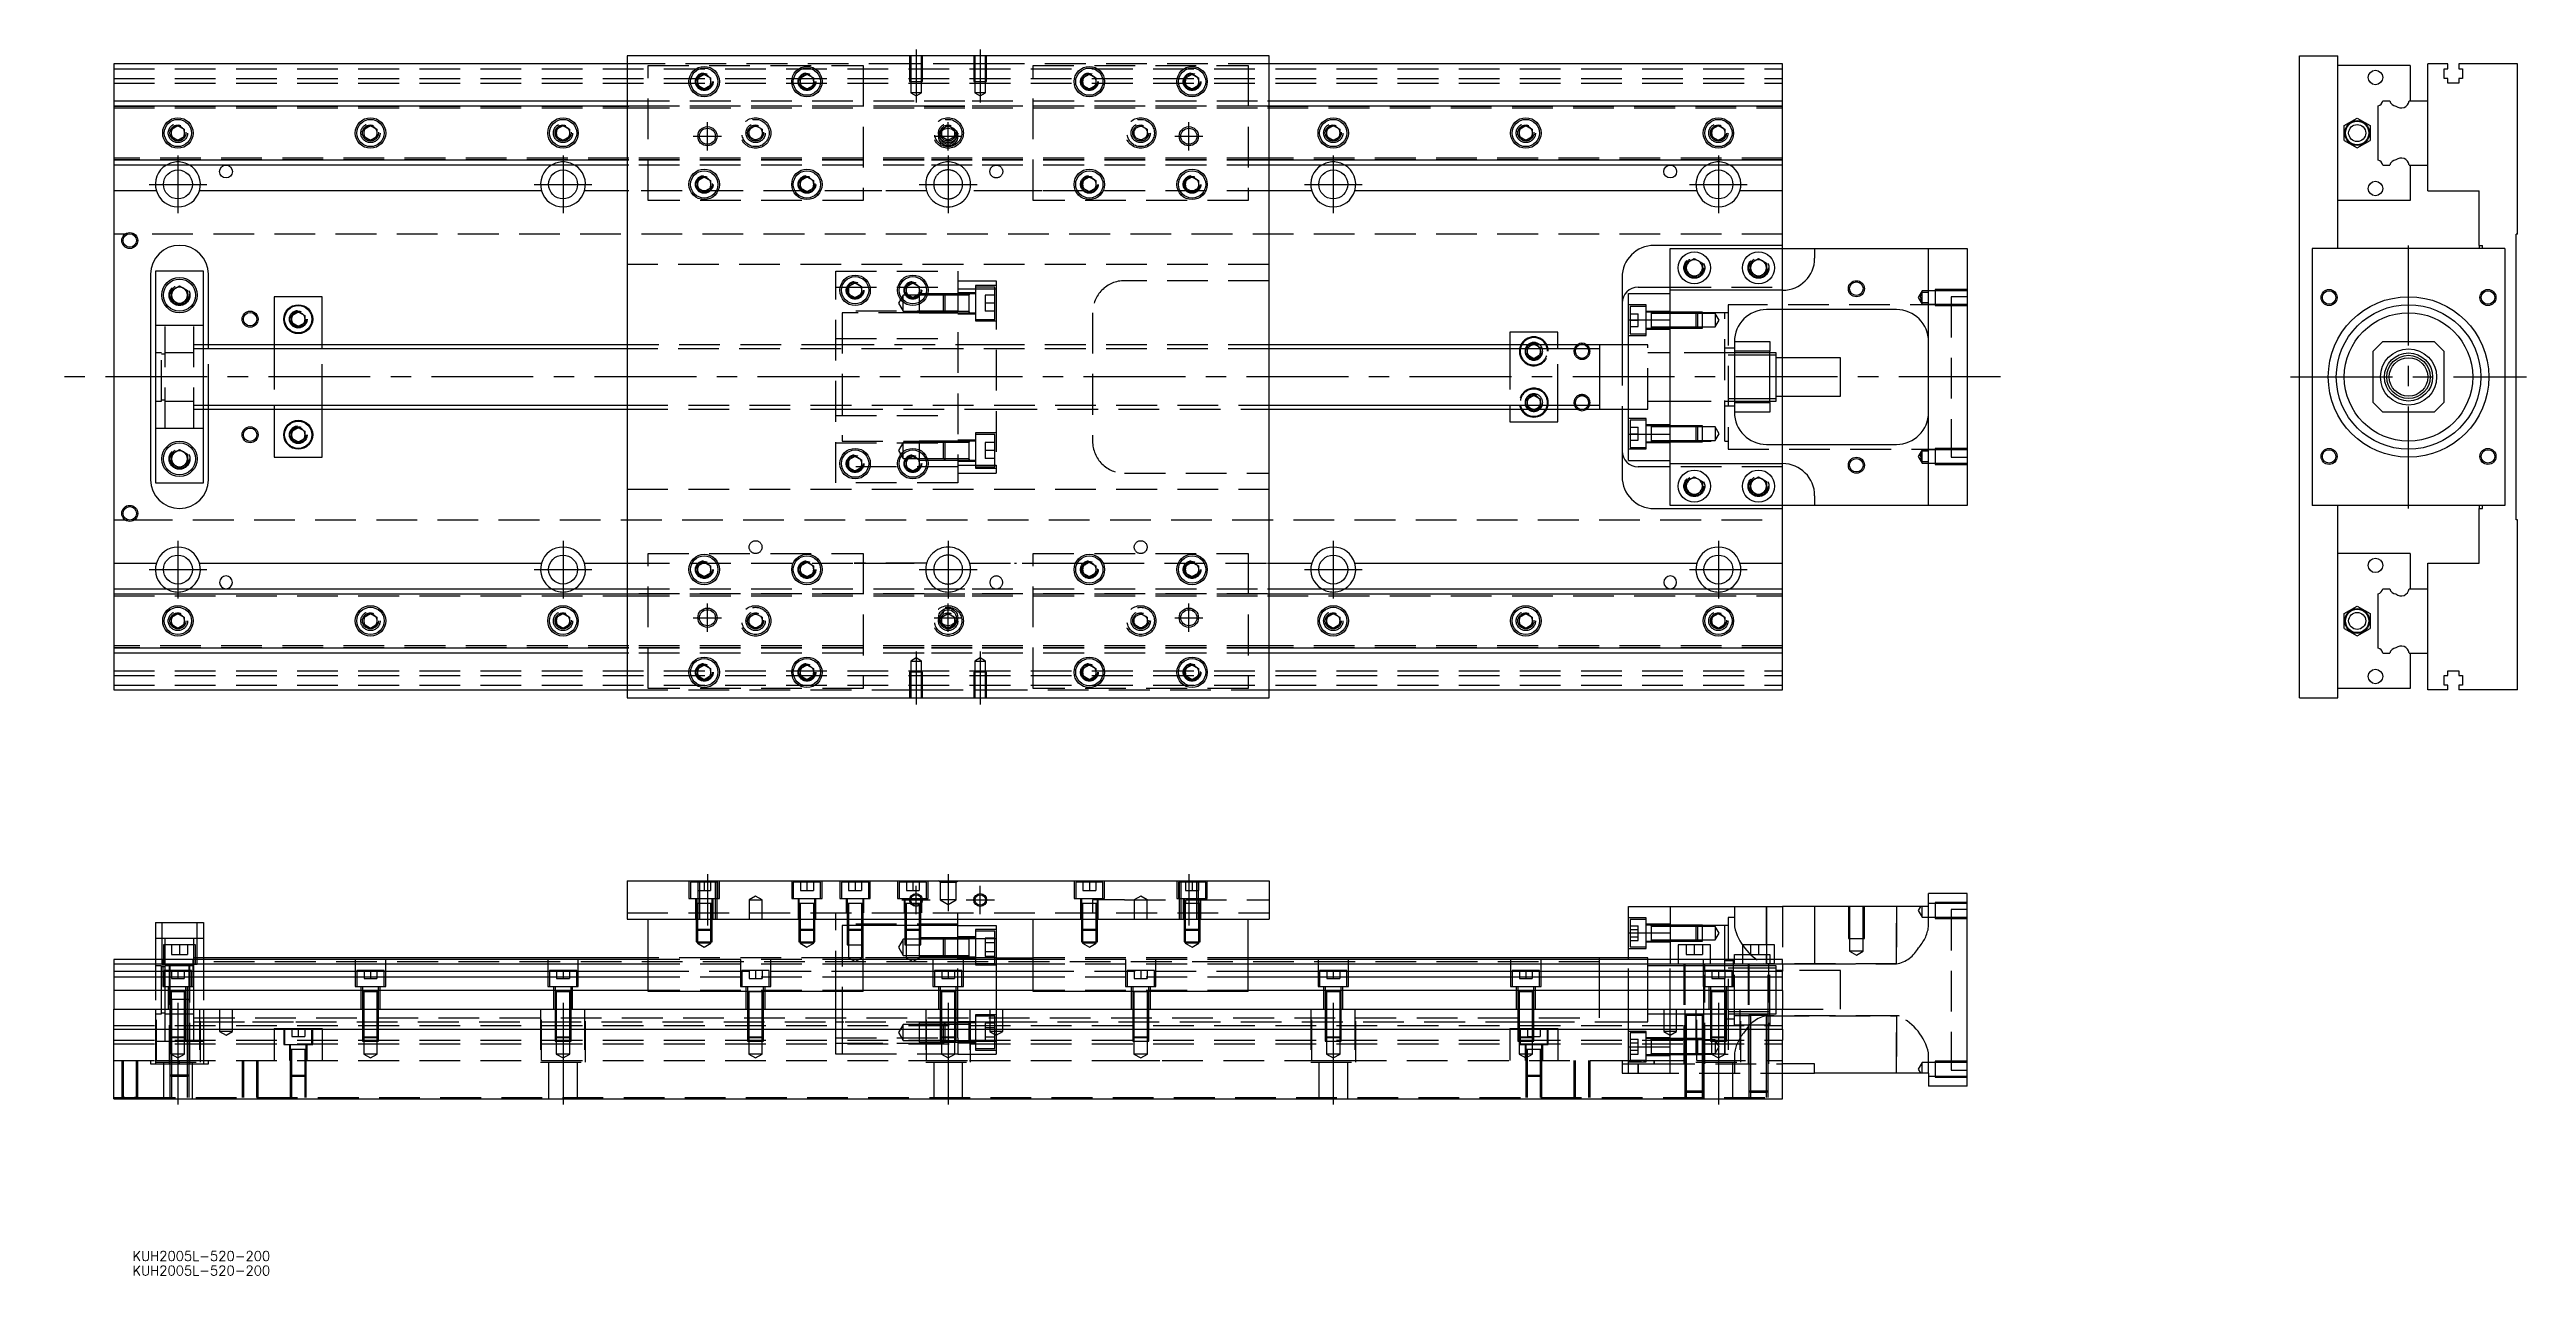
# Model space of a CAD drawing. Extents: x -20 to 752, y -280 to 102.
import ezdxf

# ---------------------------------------------------------------- set-up
doc = ezdxf.new("R2010")
doc.units = 0
doc.linetypes.add('CENTER', pattern=[50.8, 31.75, -6.35, 6.35, -6.35])
doc.linetypes.add('DASHED', pattern=[19.05, 12.7, -6.35])
doc.layers.get('0').update_dxf_attribs({"linetype": 'CONTINUOUS'})
doc.layers.add('CENTER', color=1, linetype='CENTER')
doc.styles.get("Standard").update_dxf_attribs({"font": 'txt.shx', "height": 3, "bigfont": 'bigfont.shx'})

# ---------------------------------------------------------------- blocks, each defined once
blk = doc.blocks.new('*U2')
at = {"color": 7, "linetype": 'CONTINUOUS'}
blk.add_text('KUH2005L-520-200', height=3, dxfattribs=at).set_placement((5.81, -279.9))
blk = doc.blocks.new('*U3')
at = {"color": 7, "linetype": 'CONTINUOUS'}
blk.add_text('KUH2005L-520-200', height=3, dxfattribs=at).set_placement((5.81, -275.34))

msp = doc.modelspace()

# ---------------------------------------------------------------- linework, layer by layer
at = {"color": 7, "linetype": 'CONTINUOUS'}
for p, q in [((0, 97.5), (0, 86)), ((160, 97.5), (0, 97.5)), ((360, 100), (160, 100)), ((160, 100), (160, -100)), ((182, 93.1547), (184, 94.309402)), ((182, 90.8453), (182, 93.1547)), ((184, 94.309402), (186, 93.1547)), ((186, 93.1547), (186, 90.8453)), ((214, 93.1547), (216, 94.309402)), ((214, 90.8453), (214, 93.1547)), ((216, 94.309402), (218, 93.1547)), ((218, 93.1547), (218, 90.8453)), ((302, 93.1547), (304, 94.309402)), ((302, 90.8453), (302, 93.1547)), ((304, 94.309402), (306, 93.1547)), ((306, 93.1547), (306, 90.8453)), ((334, 93.1547), (336, 94.309402)), ((334, 90.8453), (334, 93.1547)), ((336, 94.309402), (338, 93.1547)), ((338, 93.1547), (338, 90.8453)), ((360, -100), (360, 100)), ((520, 97.5), (360, 97.5)), ((520, 86), (520, 97.5)), ((681.04, -100), (681.04, 100)), ((681.04, 100), (693.04, 100)), ((693.04, 40), (693.04, 100)), ((715.54, 97), (693.04, 97)), ((715.54, 97), (715.54, 86)), ((721.04, 86), (721.04, 97.5)), ((727.34, 97.5), (721.04, 97.5)), ((726.19, 96), (727.34, 96)), ((726.19, 93), (726.19, 96)), ((727.34, 93), (726.19, 93)), ((727.34, 96), (727.34, 97.5)), ((727.34, 91.5), (727.34, 93)), ((730.74, 97.5), (730.74, 96)), ((749.04, 97.5), (730.74, 97.5)), ((730.74, 96), (731.89, 96)), ((730.74, 93), (730.74, 91.5)), ((731.89, 93), (730.74, 93)), ((731.89, 96), (731.89, 93)), ((749.04, 44.5), (749.04, 97.5)), ((0, 86), (0, 84.460392)), ((0, 86), (160, 86)), ((184, 89.690598), (182, 90.8453)), ((186, 90.8453), (184, 89.690598)), ((216, 89.690598), (214, 90.8453)), ((218, 90.8453), (216, 89.690598)), ((304, 89.690598), (302, 90.8453)), ((306, 90.8453), (304, 89.690598)), ((336, 89.690598), (334, 90.8453)), ((338, 90.8453), (336, 89.690598)), ((360, 86), (520, 86)), ((520, 84.460392), (520, 86)), ((707.079608, 86), (709.200392, 86)), ((715.221934, 86), (721.04, 86)), ((721.04, 66), (721.04, 86)), ((721.04, 66), (721.04, 86)), ((730.74, 91.5), (727.34, 91.5)), ((0, 84.460392), (0, 67.539608)), ((0, 84.460392), (160, 84.460392)), ((18, 77.1547), (20, 78.309402)), ((20, 78.309402), (22, 77.1547)), ((78, 77.1547), (80, 78.309402)), ((80, 78.309402), (82, 77.1547)), ((138, 77.1547), (140, 78.309402)), ((140, 78.309402), (142, 77.1547)), ((360, 84.460392), (520, 84.460392)), ((378, 77.1547), (380, 78.309402)), ((380, 78.309402), (382, 77.1547)), ((438, 77.1547), (440, 78.309402)), ((440, 78.309402), (442, 77.1547)), ((498, 77.1547), (500, 78.309402)), ((500, 78.309402), (502, 77.1547)), ((520, 67.539608), (520, 84.460392)), ((695.040002, 78.309401), (699.040002, 80.618802)), ((695.040002, 73.690599), (695.040002, 78.309401)), ((699.040002, 80.618802), (703.040002, 78.309401)), ((703.040002, 78.309401), (703.040002, 73.690599)), ((705.54, 67.539608), (705.54, 84.460392)), ((18, 74.8453), (18, 77.1547)), ((20, 73.690598), (18, 74.8453)), ((22, 74.8453), (20, 73.690598)), ((22, 77.1547), (22, 74.8453)), ((78, 74.8453), (78, 77.1547)), ((80, 73.690598), (78, 74.8453)), ((82, 74.8453), (80, 73.690598)), ((82, 77.1547), (82, 74.8453)), ((138, 74.8453), (138, 77.1547)), ((140, 73.690598), (138, 74.8453)), ((142, 74.8453), (140, 73.690598)), ((142, 77.1547), (142, 74.8453)), ((378, 74.8453), (378, 77.1547)), ((380, 73.690598), (378, 74.8453)), ((382, 74.8453), (380, 73.690598)), ((382, 77.1547), (382, 74.8453)), ((438, 74.8453), (438, 77.1547)), ((440, 73.690598), (438, 74.8453)), ((442, 74.8453), (440, 73.690598)), ((442, 77.1547), (442, 74.8453)), ((498, 74.8453), (498, 77.1547)), ((500, 73.690598), (498, 74.8453)), ((502, 74.8453), (500, 73.690598)), ((502, 77.1547), (502, 74.8453)), ((695.040002, 73.690599), (699.040002, 71.381198)), ((699.040002, 71.381198), (703.040002, 73.690599)), ((160, 67.539608), (0, 67.539608)), ((0, 67.539608), (0, 66)), ((160, 66), (0, 66)), ((0, 66), (0, 58)), ((182, 61.1547), (184, 62.309402)), ((184, 62.309402), (186, 61.1547)), ((214, 61.1547), (216, 62.309402)), ((216, 62.309402), (218, 61.1547)), ((302, 61.1547), (304, 62.309402)), ((304, 62.309402), (306, 61.1547)), ((334, 61.1547), (336, 62.309402)), ((336, 62.309402), (338, 61.1547)), ((520, 67.539608), (360, 67.539608)), ((520, 66), (360, 66)), ((520, 66), (520, 67.539608)), ((520, 58), (520, 66)), ((707.079608, 66), (709.200392, 66)), ((715.221934, 66), (721.04, 66)), ((715.54, 66), (715.54, 55)), ((721.04, 58), (721.04, 66)), ((13.291796, 58), (0, 58)), ((0, 58), (0, -58)), ((133.291796, 58), (26.708204, 58)), ((160, 58), (146.708204, 58)), ((182, 58.8453), (182, 61.1547)), ((184, 57.690598), (182, 58.8453)), ((186, 58.8453), (184, 57.690598)), ((186, 61.1547), (186, 58.8453)), ((214, 58.8453), (214, 61.1547)), ((216, 57.690598), (214, 58.8453)), ((218, 58.8453), (216, 57.690598)), ((218, 61.1547), (218, 58.8453)), ((302, 58.8453), (302, 61.1547)), ((304, 57.690598), (302, 58.8453)), ((306, 58.8453), (304, 57.690598)), ((306, 61.1547), (306, 58.8453)), ((334, 58.8453), (334, 61.1547)), ((336, 57.690598), (334, 58.8453)), ((338, 58.8453), (336, 57.690598)), ((338, 61.1547), (338, 58.8453)), ((373.291796, 58), (360, 58)), ((493.291796, 58), (386.708204, 58)), ((520, 58), (506.708204, 58)), ((520, 41), (520, 58)), ((715.54, 55), (693.04, 55)), ((721.04, 58), (737.04, 58)), ((737.04, 41), (737.04, 58)), ((520, 41), (480, 41)), ((485, 27), (485, 40)), ((485, 40), (530, 40)), ((520, 40), (520, 41)), ((530, 40), (530, 37)), ((530, 40), (565.5, 40)), ((565.5, -40), (565.5, 40)), ((565.5, 40), (577.5, 40)), ((577.5, 40), (577.5, -40)), ((685.04, 40), (685.04, -40)), ((745.04, 40), (685.04, 40)), ((737.04, 41), (738.04, 41)), ((737.04, 41), (737.04, 40)), ((738.04, 40), (738.04, 41)), ((745.04, 40), (745.04, -40)), ((749.04, 44.5), (748.54, 44.5)), ((748.54, -44.5), (748.54, 44.5)), ((11.5, 32), (11.5, -32)), ((28, 33), (13, 33)), ((13, 33), (13, -33)), ((28, -33), (28, 33)), ((29.5, 10), (29.5, 32)), ((470, 31), (470, 10)), ((490, 35.443376), (492.5, 36.886752)), ((490, 32.556624), (490, 35.443376)), ((492.5, 31.113248), (490, 32.556624)), ((492.5, 36.886752), (495, 35.443376)), ((495, 32.556624), (492.5, 31.113248)), ((495, 35.443376), (495, 32.556624)), ((510, 35.443376), (512.5, 36.886752)), ((510, 32.556624), (510, 35.443376)), ((512.5, 31.113248), (510, 32.556624)), ((512.5, 36.886752), (515, 35.443376)), ((515, 32.556624), (512.5, 31.113248)), ((515, 35.443376), (515, 32.556624)), ((18, 26.943376), (20.5, 28.386752)), ((18, 24.056624), (18, 26.943376)), ((20.5, 22.613248), (18, 24.056624)), ((20.5, 28.386752), (23, 26.943376)), ((23, 24.056624), (20.5, 22.613248)), ((23, 26.943376), (23, 24.056624)), ((50, 25), (50, 10)), ((65, 25), (50, 25)), ((65, 10), (65, 25)), ((229, 28.1547), (231, 29.309402)), ((229, 25.8453), (229, 28.1547)), ((231, 24.690598), (229, 25.8453)), ((231, 29.309402), (233, 28.1547)), ((233, 25.8453), (231, 24.690598)), ((233, 28.1547), (233, 25.8453)), ((247, 28.1547), (249, 29.309402)), ((247, 25.8453), (247, 28.1547)), ((249, 24.690598), (247, 25.8453)), ((249, 29.309402), (251, 28.1547)), ((251, 25.8453), (249, 24.690598)), ((251, 28.1547), (251, 25.8453)), ((266.5, 25.449674), (266.5, 25.949678)), ((472, 17.78342), (472, 26)), ((472, 26), (485, 26)), ((475, 28), (485, 28)), ((520, 27), (485, 27)), ((485, 17.78342), (485, 27)), ((55.5, 19.1547), (57.5, 20.309402)), ((55.5, 16.8453), (55.5, 19.1547)), ((57.5, 15.690598), (55.5, 16.8453)), ((57.5, 20.309402), (59.5, 19.1547)), ((59.5, 16.8453), (57.5, 15.690598)), ((59.5, 19.1547), (59.5, 16.8453)), ((266.5, 19.949668), (266.5, 20.449674)), ((472, 17.78342), (485, 17.78342)), ((472, -17.78342), (472, 17.78342)), ((485, -17.78342), (485, 17.78342)), ((485, -17.78342), (485, 17.78342)), ((555.5, 21), (515, 21)), ((520, 6), (520, 21)), ((160, 10), (28, 10)), ((463, 10), (360, 10)), ((435, 14), (435, 10)), ((450, 14), (435, 14)), ((441.964102, 10), (442.5, 10.309402)), ((442.5, 10.309402), (443.035898, 10)), ((450, 10), (450, 14)), ((463, 10.000006), (463, -10.000006)), ((472, 10), (463, 10)), ((505, 11), (516, 11)), ((505, 11), (505, -11)), ((516, 8), (505, 8)), ((516, 11), (516, 8)), ((516, -8), (516, 8)), ((707.04, 11), (704.04, 8)), ((704.04, -8), (704.04, 8)), ((707.04, 11), (723.04, 11)), ((726.04, 8), (723.04, 11)), ((726.04, 8), (726.04, -8)), ((505, 6.75), (503, 6.75)), ((516, 6.75), (505, 6.75)), ((518, 7.5), (516, 7.5)), ((518, 6.75), (516, 6.75)), ((518, -7.5), (518, 7.5)), ((538, 6), (518, 6)), ((538, -6), (538, 6)), ((503, -6.75), (505, -6.75)), ((505, -6.75), (516, -6.75)), ((516, -6.75), (518, -6.75)), ((516, -7.5), (518, -7.5)), ((518, -6), (538, -6)), ((520, -21), (520, -6)), ((28, -10), (160, -10)), ((29.5, -32), (29.5, -10)), ((50, -10), (50, -25)), ((65, -25), (65, -10)), ((360, -10), (463, -10)), ((435, -10), (435, -14)), ((435, -14), (450, -14)), ((442.5, -10.309402), (441.964102, -10)), ((443.035898, -10), (442.5, -10.309402)), ((450, -14), (450, -10)), ((463, -10), (472, -10)), ((470, -10), (470, -31)), ((505, -8), (516, -8)), ((516, -11), (505, -11)), ((516, -8), (516, -11)), ((704.04, -8), (707.04, -11)), ((723.04, -11), (707.04, -11)), ((723.04, -11), (726.04, -8)), ((18, -24.056624), (20.5, -22.613248)), ((20.5, -22.613248), (23, -24.056624)), ((55.5, -16.8453), (57.5, -15.690598)), ((55.5, -19.1547), (55.5, -16.8453)), ((57.5, -20.309402), (55.5, -19.1547)), ((57.5, -15.690598), (59.5, -16.8453)), ((59.5, -19.1547), (57.5, -20.309402)), ((59.5, -16.8453), (59.5, -19.1547)), ((472, -17.78342), (485, -17.78342)), ((472, -26), (472, -17.78342)), ((485, -27), (485, -17.78342)), ((515, -21), (555.5, -21)), ((18, -26.943376), (18, -24.056624)), ((20.5, -28.386752), (18, -26.943376)), ((23, -26.943376), (20.5, -28.386752)), ((23, -24.056624), (23, -26.943376)), ((50, -25), (65, -25)), ((229, -25.8453), (231, -24.690598)), ((229, -28.1547), (229, -25.8453)), ((231, -29.309402), (229, -28.1547)), ((231, -24.690598), (233, -25.8453)), ((233, -28.1547), (231, -29.309402)), ((233, -25.8453), (233, -28.1547)), ((247, -25.8453), (249, -24.690598)), ((247, -28.1547), (247, -25.8453)), ((249, -29.309402), (247, -28.1547)), ((249, -24.690598), (251, -25.8453)), ((251, -28.1547), (249, -29.309402)), ((251, -25.8453), (251, -28.1547)), ((266.5, -25.949678), (266.5, -25.94865)), ((472, -26), (485, -26)), ((485, -28), (475, -28)), ((485, -27), (520, -27)), ((485, -40), (485, -27)), ((13, -33), (28, -33)), ((490, -32.556624), (492.5, -31.113248)), ((490, -35.443376), (490, -32.556624)), ((492.5, -36.886752), (490, -35.443376)), ((492.5, -31.113248), (495, -32.556624)), ((495, -35.443376), (492.5, -36.886752)), ((495, -32.556624), (495, -35.443376)), ((510, -32.556624), (512.5, -31.113248)), ((510, -35.443376), (510, -32.556624)), ((512.5, -36.886752), (510, -35.443376)), ((512.5, -31.113248), (515, -32.556624)), ((515, -35.443376), (512.5, -36.886752)), ((515, -32.556624), (515, -35.443376)), ((530, -37), (530, -40)), ((480, -41), (520, -41)), ((530, -40), (485, -40)), ((520, -41), (520, -40)), ((520, -58), (520, -41)), ((565.5, -40), (530, -40)), ((577.5, -40), (565.5, -40)), ((745.04, -40), (685.04, -40)), ((693.04, -100), (693.04, -40)), ((737.04, -40), (737.04, -41)), ((737.04, -58), (737.04, -41)), ((737.04, -41), (738.04, -41)), ((738.04, -41), (738.04, -40)), ((749.04, -44.5), (748.54, -44.5)), ((749.04, -97.5), (749.04, -44.5)), ((0, -58), (0, -66)), ((0, -58), (13.291796, -58)), ((26.708204, -58), (133.291796, -58)), ((146.708204, -58), (160, -58)), ((182, -58.8453), (184, -57.690598)), ((182, -61.1547), (182, -58.8453)), ((184, -62.309402), (182, -61.1547)), ((184, -57.690598), (186, -58.8453)), ((186, -61.1547), (184, -62.309402)), ((186, -58.8453), (186, -61.1547)), ((214, -58.8453), (216, -57.690598)), ((214, -61.1547), (214, -58.8453)), ((216, -62.309402), (214, -61.1547)), ((216, -57.690598), (218, -58.8453)), ((218, -61.1547), (216, -62.309402)), ((218, -58.8453), (218, -61.1547)), ((302, -58.8453), (304, -57.690598)), ((302, -61.1547), (302, -58.8453)), ((304, -62.309402), (302, -61.1547)), ((304, -57.690598), (306, -58.8453)), ((306, -61.1547), (304, -62.309402)), ((306, -58.8453), (306, -61.1547)), ((334, -58.8453), (336, -57.690598)), ((334, -61.1547), (334, -58.8453)), ((336, -62.309402), (334, -61.1547)), ((336, -57.690598), (338, -58.8453)), ((338, -61.1547), (336, -62.309402)), ((338, -58.8453), (338, -61.1547)), ((360, -58), (373.291796, -58)), ((386.708204, -58), (493.291796, -58)), ((506.708204, -58), (520, -58)), ((520, -66), (520, -58)), ((715.54, -55), (693.04, -55)), ((715.54, -55), (715.54, -66)), ((721.04, -66), (721.04, -58)), ((721.04, -58), (737.04, -58)), ((0, -66), (0, -67.539608)), ((0, -66), (160, -66)), ((0, -67.539608), (160, -67.539608)), ((0, -67.539608), (0, -84.460392)), ((360, -66), (520, -66)), ((360, -67.539608), (520, -67.539608)), ((520, -67.539608), (520, -66)), ((520, -84.460392), (520, -67.539608)), ((705.54, -84.460392), (705.54, -67.539608)), ((707.079608, -66), (709.200392, -66)), ((715.221934, -66), (721.04, -66)), ((721.04, -86), (721.04, -66)), ((721.04, -86), (721.04, -66)), ((18, -74.8453), (20, -73.690598)), ((18, -77.1547), (18, -74.8453)), ((20, -78.309402), (18, -77.1547)), ((20, -73.690598), (22, -74.8453)), ((22, -77.1547), (20, -78.309402)), ((22, -74.8453), (22, -77.1547)), ((78, -74.8453), (80, -73.690598)), ((78, -77.1547), (78, -74.8453)), ((80, -78.309402), (78, -77.1547)), ((80, -73.690598), (82, -74.8453)), ((82, -77.1547), (80, -78.309402)), ((82, -74.8453), (82, -77.1547)), ((138, -74.8453), (140, -73.690598)), ((138, -77.1547), (138, -74.8453)), ((140, -78.309402), (138, -77.1547)), ((140, -73.690598), (142, -74.8453)), ((142, -77.1547), (140, -78.309402)), ((142, -74.8453), (142, -77.1547)), ((378, -74.8453), (380, -73.690598)), ((378, -77.1547), (378, -74.8453)), ((380, -78.309402), (378, -77.1547)), ((380, -73.690598), (382, -74.8453)), ((382, -77.1547), (380, -78.309402)), ((382, -74.8453), (382, -77.1547)), ((438, -74.8453), (440, -73.690598)), ((438, -77.1547), (438, -74.8453)), ((440, -78.309402), (438, -77.1547)), ((440, -73.690598), (442, -74.8453)), ((442, -77.1547), (440, -78.309402)), ((442, -74.8453), (442, -77.1547)), ((498, -74.8453), (500, -73.690598)), ((498, -77.1547), (498, -74.8453)), ((500, -78.309402), (498, -77.1547)), ((500, -73.690598), (502, -74.8453)), ((502, -77.1547), (500, -78.309402)), ((502, -74.8453), (502, -77.1547)), ((695.040002, -73.690599), (699.040002, -71.381198)), ((695.040002, -78.309401), (695.040002, -73.690599)), ((699.040002, -71.381198), (703.040002, -73.690599)), ((703.040002, -73.690599), (703.040002, -78.309401)), ((160, -84.460392), (0, -84.460392)), ((0, -84.460392), (0, -86)), ((520, -84.460392), (360, -84.460392)), ((520, -86), (520, -84.460392)), ((695.040002, -78.309401), (699.040002, -80.618802)), ((699.040002, -80.618802), (703.040002, -78.309401)), ((160, -86), (0, -86)), ((0, -86), (0, -97.5)), ((182, -90.8453), (184, -89.690598)), ((182, -93.1547), (182, -90.8453)), ((184, -89.690598), (186, -90.8453)), ((186, -90.8453), (186, -93.1547)), ((214, -90.8453), (216, -89.690598)), ((214, -93.1547), (214, -90.8453)), ((216, -89.690598), (218, -90.8453)), ((218, -90.8453), (218, -93.1547)), ((302, -90.8453), (304, -89.690598)), ((302, -93.1547), (302, -90.8453)), ((304, -89.690598), (306, -90.8453)), ((306, -90.8453), (306, -93.1547)), ((334, -90.8453), (336, -89.690598)), ((334, -93.1547), (334, -90.8453)), ((336, -89.690598), (338, -90.8453)), ((338, -90.8453), (338, -93.1547)), ((520, -86), (360, -86)), ((520, -97.5), (520, -86)), ((707.079608, -86), (709.200392, -86)), ((715.221934, -86), (721.04, -86)), ((715.54, -86), (715.54, -97)), ((721.04, -97.5), (721.04, -86)), ((727.34, -91.5), (730.74, -91.5)), ((727.34, -93), (727.34, -91.5)), ((730.74, -91.5), (730.74, -93)), ((0, -97.5), (160, -97.5)), ((160, -100), (360, -100)), ((184, -94.309402), (182, -93.1547)), ((186, -93.1547), (184, -94.309402)), ((216, -94.309402), (214, -93.1547)), ((218, -93.1547), (216, -94.309402)), ((304, -94.309402), (302, -93.1547)), ((306, -93.1547), (304, -94.309402)), ((336, -94.309402), (334, -93.1547)), ((338, -93.1547), (336, -94.309402)), ((360, -97.5), (520, -97.5)), ((681.04, -100), (693.04, -100)), ((715.54, -97), (693.04, -97)), ((727.34, -97.5), (721.04, -97.5)), ((726.19, -93), (727.34, -93)), ((726.19, -96), (726.19, -93)), ((727.34, -96), (726.19, -96)), ((727.34, -97.5), (727.34, -96)), ((730.74, -93), (731.89, -93)), ((730.74, -96), (730.74, -97.5)), ((731.89, -96), (730.74, -96)), ((749.04, -97.5), (730.74, -97.5)), ((731.89, -93), (731.89, -96)), ((160, -156.93), (160, -168.93)), ((160, -156.93), (360, -156.93)), ((360, -156.93), (360, -168.93)), ((565.5, -164.93), (565.5, -160.93)), ((577.5, -160.93), (565.5, -160.93)), ((577.5, -220.93), (577.5, -160.93)), ((160, -168.93), (360, -168.93)), ((166.5, -191.43), (166.5, -168.93)), ((233.5, -191.43), (233.5, -168.93)), ((248.770162, -164.03), (248.32967, -164.03)), ((251.500006, -164.03), (251.229838, -164.03)), ((263, -181.43), (263, -168.93)), ((286.5, -191.43), (286.5, -168.93)), ((353.5, -191.43), (353.5, -168.93)), ((472, -173.14658), (472, -164.93)), ((472, -164.93), (485, -164.93)), ((485, -164.93), (520, -164.93)), ((485, -164.93), (485, -181.43)), ((530, -164.93), (520, -164.93)), ((530, -164.93), (530, -182.93)), ((565.5, -164.93), (530, -164.93)), ((13, -169.93), (28, -169.93)), ((13, -169.93), (13, -181.43)), ((28, -169.93), (28, -181.43)), ((263, -170.93), (275, -170.93)), ((275, -170.93), (275, -181.43)), ((472, -173.14658), (485, -173.14658)), ((472, -181.43), (472, -173.14658)), ((479.1, -170.752326), (479.1, -170.753182)), ((479.1, -173.1023), (479.1, -173.38317)), ((479.1, -175.019328), (479.1, -175.752336)), ((497.5, -176.93), (487.5, -176.93)), ((487.5, -176.93), (487.5, -181.43)), ((497.5, -181.43), (497.5, -176.93)), ((517.5, -176.93), (507.5, -176.93)), ((507.5, -176.93), (507.5, -181.43)), ((517.5, -181.43), (517.5, -176.93)), ((0, -181.43), (0, -182.969608)), ((166.5, -181.43), (0, -181.43)), ((166.5, -182.969608), (0, -182.969608)), ((0, -182.969608), (0, -185.090392)), ((0, -185.090392), (166.5, -185.090392)), ((0, -185.090392), (0, -187.000532)), ((166.5, -180.93), (28, -180.93)), ((286.5, -181.43), (233.5, -181.43)), ((286.5, -182.969608), (233.5, -182.969608)), ((233.5, -185.090392), (286.5, -185.090392)), ((275, -180.93), (286.5, -180.93)), ((463, -180.93), (353.5, -180.93)), ((520, -181.43), (353.5, -181.43)), ((520, -182.969608), (353.5, -182.969608)), ((353.5, -185.090392), (520, -185.090392)), ((463, -180.93), (462.995, -180.93)), ((463, -180.930502), (463, -180.93)), ((463.005, -180.93), (463, -180.93)), ((472, -180.93), (463, -180.93)), ((463, -181.43), (463, -180.93)), ((520, -182.969608), (520, -181.43)), ((530, -182.93), (520, -182.93)), ((520, -182.969608), (520, -185.090392)), ((520, -187.000532), (520, -185.090392)), ((166.5, -187.000532), (0, -187.000532)), ((0, -187.000532), (0, -191.111934)), ((0, -191.111934), (0, -196.93)), ((166.5, -191.111934), (0, -191.111934)), ((233.5, -191.43), (166.5, -191.43)), ((286.5, -187.000532), (233.5, -187.000532)), ((286.5, -191.111934), (233.5, -191.111934)), ((353.5, -191.43), (286.5, -191.43)), ((520, -187.000532), (353.5, -187.000532)), ((520, -191.111934), (353.5, -191.111934)), ((520, -191.111934), (520, -187.000532)), ((520, -191.111934), (520, -196.93)), ((0, -196.93), (520, -196.93)), ((0, -203.23), (0, -196.93)), ((17.9, -193.93), (17.499994, -193.93)), ((22.5, -193.93), (22.1, -193.93)), ((23.500006, -193.93), (22.5, -193.93)), ((274.5, -199.68), (275, -199.68)), ((520, -203.23), (520, -196.93)), ((0, -203.23), (520, -203.23)), ((0, -206.63), (0, -203.23)), ((0, -224.93), (0, -206.63)), ((266.5, -204.019994), (266.5, -203.23)), ((266.5, -207.180006), (266.5, -206.63)), ((479.1, -206.107664), (479.1, -206.50767)), ((479.1, -206.50767), (479.1, -206.63)), ((520, -203.23), (520, -206.63)), ((520, -224.93), (520, -206.63)), ((479.1, -208.465624), (479.1, -208.749714)), ((479.1, -210.70767), (479.1, -211.107674)), ((530, -213.93), (520, -213.93)), ((530, -216.93), (530, -213.93)), ((520, -216.93), (530, -216.93)), ((565.5, -216.93), (530, -216.93)), ((565.5, -216.93), (565.5, -220.93)), ((577.5, -220.93), (565.5, -220.93)), ((0, -224.93), (520, -224.93))]:
    msp.add_line(p, q, dxfattribs=at)
at = {"color": 3, "linetype": 'DASHED'}
for p, q in [((0, 96), (520, 96)), ((0, 93), (520, 93)), ((248.000006, 97.5), (160, 97.5)), ((166.5, 55), (166.5, 97)), ((166.5, 97), (233.5, 97)), ((233.5, 97), (233.5, 55)), ((248.000006, 100), (248.000006, 92)), ((251.999994, 97.5), (248.000006, 97.5)), ((248.35, 100), (248.35, 92)), ((251.65, 92), (251.65, 100)), ((251.999994, 92), (251.999994, 100)), ((268.000006, 97.5), (251.999994, 97.5)), ((268.000006, 100), (268.000006, 92)), ((271.999994, 97.5), (268.000006, 97.5)), ((268.35, 100), (268.35, 92)), ((271.65, 92), (271.65, 100)), ((271.999994, 92), (271.999994, 100)), ((360, 97.5), (271.999994, 97.5)), ((286.5, 97), (353.5, 97)), ((286.5, 55), (286.5, 97)), ((353.5, 97), (353.5, 55)), ((0, 91.5), (520, 91.5)), ((160, 86), (160.5, 86)), ((160.5, 86), (252.5, 86)), ((248.000006, 92), (251.999994, 92)), ((248.35, 92), (248.35, 88.5)), ((251.65, 88.5), (248.35, 88.5)), ((248.35, 88.5), (250, 87.547372)), ((250, 87.547372), (251.65, 88.5)), ((251.65, 88.5), (251.65, 92)), ((252.5, 86), (267.5, 86)), ((267.5, 86), (359.5, 86)), ((268.000006, 92), (271.999994, 92)), ((268.35, 92), (268.35, 88.5)), ((271.65, 88.5), (268.35, 88.5)), ((268.35, 88.5), (270, 87.547372)), ((270, 87.547372), (271.65, 88.5)), ((271.65, 88.5), (271.65, 92)), ((301.5, 92), (301.518502, 92.303588)), ((333.5, 92), (333.512884, 92.253488)), ((359.5, 86), (360, 86)), ((0, 84.403994), (160.5, 84.403994)), ((0, 83.8), (160.5, 83.8)), ((160, 84.460392), (160.5, 84.460392)), ((160.5, 84.460392), (252.5, 84.460392)), ((252.5, 84.403994), (160.5, 84.403994)), ((160.5, 83.8), (252.5, 83.8)), ((198, 77.1547), (200, 78.309402)), ((200, 78.309402), (202, 77.1547)), ((252.5, 84.460392), (267.5, 84.460392)), ((252.5, 84.403994), (267.5, 84.403994)), ((252.5, 83.8), (267.5, 83.8)), ((258, 77.1547), (260, 78.309402)), ((260, 78.309402), (262, 77.1547)), ((267.5, 84.460392), (359.5, 84.460392)), ((359.5, 84.403994), (267.5, 84.403994)), ((267.5, 83.8), (359.5, 83.8)), ((318, 77.1547), (320, 78.309402)), ((320, 78.309402), (322, 77.1547)), ((359.5, 84.460392), (360, 84.460392)), ((359.5, 84.403994), (520, 84.403994)), ((359.5, 83.8), (520, 83.8)), ((22.483582, 76.286038), (22.5, 76)), ((82.483582, 76.286038), (82.5, 76)), ((142.483582, 76.286038), (142.5, 76)), ((198, 74.8453), (198, 77.1547)), ((200, 73.690598), (198, 74.8453)), ((202, 74.8453), (200, 73.690598)), ((202, 77.1547), (202, 74.8453)), ((202.483582, 76.286038), (202.5, 76)), ((258, 74.8453), (258, 77.1547)), ((260, 73.690598), (258, 74.8453)), ((262, 74.8453), (260, 73.690598)), ((262, 77.1547), (262, 74.8453)), ((262.483582, 76.286038), (262.5, 76)), ((317.5, 76), (317.534018, 76.411016)), ((318, 74.8453), (318, 77.1547)), ((320, 73.690598), (318, 74.8453)), ((322, 74.8453), (320, 73.690598)), ((322, 77.1547), (322, 74.8453)), ((382.483582, 76.286038), (382.5, 76)), ((442.483582, 76.286038), (442.5, 76)), ((497.5, 76), (497.534018, 76.411016)), ((160.5, 68.2), (0, 68.2)), ((160.5, 67.596006), (0, 67.596006)), ((160.5, 67.539608), (160, 67.539608)), ((160.5, 66), (160, 66)), ((252.5, 68.2), (160.5, 68.2)), ((252.5, 67.596006), (160.5, 67.596006)), ((252.5, 67.539608), (160.5, 67.539608)), ((252.5, 66), (160.5, 66)), ((267.5, 68.2), (252.5, 68.2)), ((267.5, 67.596006), (252.5, 67.596006)), ((267.5, 67.539608), (252.5, 67.539608)), ((267.5, 66), (252.5, 66)), ((359.5, 68.2), (267.5, 68.2)), ((359.5, 67.596006), (267.5, 67.596006)), ((359.5, 67.539608), (267.5, 67.539608)), ((359.5, 66), (267.5, 66)), ((520, 68.2), (359.5, 68.2)), ((520, 67.596006), (359.5, 67.596006)), ((360, 67.539608), (359.5, 67.539608)), ((360, 66), (359.5, 66)), ((160.5, 58), (160, 58)), ((253.291796, 58), (160.5, 58)), ((233.5, 55), (166.5, 55)), ((186.483582, 60.286038), (186.5, 60)), ((215.464102, 58), (215.359688, 58)), ((216.640312, 58), (216.535898, 58)), ((218.483582, 60.286038), (218.5, 60)), ((231.25, 58), (230.691578, 58)), ((233.112542, 58), (231.25, 58)), ((233.5, 58), (233.112542, 58)), ((234.359688, 58), (233.5, 58)), ((235.535898, 58), (234.464102, 58)), ((236.5, 58), (235.640312, 58)), ((236.887458, 58), (236.5, 58)), ((238.75, 58), (236.887458, 58)), ((239.308422, 58), (238.75, 58)), ((253.291796, 58), (239.308422, 58)), ((280.691578, 58), (266.708204, 58)), ((281.25, 58), (280.691578, 58)), ((283.112542, 58), (281.25, 58)), ((283.5, 58), (283.112542, 58)), ((284.359688, 58), (283.5, 58)), ((284.464102, 58), (284.359688, 58)), ((285.535898, 58), (284.464102, 58)), ((285.640312, 58), (285.535898, 58)), ((286.5, 58), (285.640312, 58)), ((286.887458, 58), (286.5, 58)), ((353.5, 55), (286.5, 55)), ((288.75, 58), (286.887458, 58)), ((289.308422, 58), (288.75, 58)), ((359.5, 58), (289.308422, 58)), ((301.5, 60), (301.518502, 60.303588)), ((333.5, 60), (333.512884, 60.253488)), ((360, 58), (359.5, 58)), ((4.359688, 44.5), (0, 44.5)), ((520, 44.5), (5.640312, 44.5)), ((520, 28), (520, 40)), ((360, 35), (160, 35)), ((225, 33), (263, 33)), ((225, -33), (225, 33)), ((263, 33), (263, -33)), ((489.5, 34), (489.520026, 34.346056)), ((509.5, 34), (509.520026, 34.346056)), ((23.477798, 25.864306), (23.5, 25.5)), ((225, 28), (263, 28)), ((228.5, 27), (228.518502, 27.303588)), ((246, 25.449674), (244.556624, 22.949674)), ((246, 20.449674), (246, 25.449674)), ((247.583494, 25.449674), (246, 25.449674)), ((247.59475, 25.439464), (247.583494, 25.449674)), ((250.416436, 25.449674), (247.583494, 25.449674)), ((250.416506, 25.449674), (250.32061, 25.367214)), ((251, 25.449674), (250.416436, 25.449674)), ((251.268656, 25.949668), (251, 25.949668)), ((251, 25.8453), (251, 25.5)), ((251, 25.5), (251, 25.112542)), ((258.49998, 25.449674), (251, 25.449674)), ((251, 25.112542), (251, 23.25)), ((251, 23.25), (251, 22.691578)), ((251.541516, 25.949668), (251.268656, 25.949668)), ((251.483582, 27.286038), (251.5, 27)), ((253.118168, 25.949668), (251.541516, 25.949668)), ((253.632418, 25.949668), (253.118168, 25.949668)), ((258.99998, 25.949668), (253.632418, 25.949668)), ((259, 25.949674), (258.5, 25.449674)), ((258.5, 20.449674), (258.5, 25.449674)), ((263, 25.449674), (258.5, 25.449674)), ((263, 25.949668), (258.999994, 25.949668)), ((259, 25.949674), (259, 19.949674)), ((263, 25.949674), (259, 25.949674)), ((263, 30), (275, 30)), ((263, 27.495454), (275, 27.495454)), ((268.5, 26.249674), (263, 26.249674)), ((266.505, 25.949674), (263.00002, 25.949674)), ((266.5, 25.449674), (263.00002, 25.449674)), ((268.5, 25.949674), (266.495, 25.949674)), ((266.5, 25.599876), (266.5, 25.949674)), ((266.5, 25.949674), (266.5, 25.599876)), ((266.5, 20.29947), (266.5, 25.599876)), ((268.5, 28.449674), (268.5, 17.449674)), ((275, 28.449674), (268.5, 28.449674)), ((274.5, 27.949674), (268.5, 27.949674)), ((271.5, 25.449674), (271.5, 22.949674)), ((274.5, 25.449674), (271.5, 25.449674)), ((274.5, 17.949674), (274.5, 27.949674)), ((275, 30), (275, 27.495454)), ((275, 27.495454), (275, -27.495454)), ((360, 30), (315, 30)), ((485, 28), (520, 28)), ((485, 17.78342), (485, 26)), ((520, 27), (520, 28)), ((520, 21), (520, 27)), ((563.5, 26.848738), (562.287564, 24.748738)), ((562.287564, 24.748738), (563.5, 22.648738)), ((563.016436, 24.911344), (563.060666, 25.226886)), ((563.060666, 25.226886), (563.163852, 25.611128)), ((563.163852, 25.611128), (563.302956, 25.985522)), ((563.302956, 25.985522), (563.5, 26.435254)), ((563.5, 26.435254), (563.5, 26.848738)), ((567.5, 26.848738), (563.5, 26.848738)), ((563.5, 23.06222), (563.5, 26.435794)), ((563.5, 26.435254), (565.5, 26.435254)), ((567.5, 27.248732), (567.5, 22.248742)), ((577.5, 27.248732), (567.5, 27.248732)), ((577.5, 26.848738), (567.5, 26.848738)), ((572.5, 25), (572.5, -25)), ((577.5, 25), (572.5, 25)), ((16, 16), (13, 16)), ((16, -16), (16, 16)), ((25, 16), (16, 16)), ((25, -16), (25, 16)), ((28, 16), (25, 16)), ((55, 18), (55.012884, 18.253488)), ((263, 20.5), (225, 20.5)), ((227, 20), (227, -20)), ((251, 20), (227, 20)), ((244.556624, 22.949674), (246, 20.449674)), ((246, 20.449674), (251, 20.449674)), ((251, 22.691578), (251, 19.949678)), ((251, 20.449674), (258.49998, 20.449674)), ((258.949674, 20), (251, 20)), ((251, 19.949678), (258.99998, 19.949678)), ((258.5, 20.449674), (263, 20.449674)), ((258.5, 20.449674), (259, 19.949674)), ((263, 20), (258.949674, 20)), ((258.999994, 19.949678), (263, 19.949678)), ((259, 19.949674), (263, 19.949674)), ((263, 19.649674), (268.5, 19.649674)), ((263.00002, 20.449674), (266.5, 20.449674)), ((263.00002, 19.949674), (266.505, 19.949674)), ((266.495, 19.949674), (268.5, 19.949674)), ((266.5, 19.949674), (266.5, 20.29947)), ((266.5, 20.29947), (266.5, 19.949674)), ((268.5, 17.949674), (274.5, 17.949674)), ((268.5, 17.449674), (275, 17.449674)), ((271.5, 22.949674), (271.5, 20.449674)), ((274.5, 22.949674), (271.5, 22.949674)), ((274.5, 20.449674), (271.5, 20.449674)), ((305, 20), (305, -20)), ((477.5, 22.42767), (472, 22.42767)), ((472.5, 21.92767), (472.5, 13.42767)), ((477.5, 21.92767), (472.5, 21.92767)), ((472.5, 19.67767), (475, 19.67767)), ((472.5, 17.67767), (475, 17.67767)), ((472.5, 15.67767), (475, 15.67767)), ((475, 17.67767), (475, 19.67767)), ((475, 15.67767), (475, 17.67767)), ((477.5, 12.92767), (477.5, 22.42767)), ((485, 20.42767), (477.5, 20.42767)), ((479.1, 20.17767), (477.5, 20.17767)), ((479.1, 20.17767), (479.095, 20.17767)), ((479.1, 20.17767), (479.1, 19.92022)), ((479.105, 20.17767), (479.1, 20.17767)), ((484.99998, 20.17767), (479.1, 20.17767)), ((479.1, 19.92022), (479.1, 15.435068)), ((484.99998, 19.77767), (479.1, 19.77767)), ((479.1, 15.57767), (484.99998, 15.57767)), ((493.1, 20.17767), (485, 20.17767)), ((493.1, 20.177664), (485, 20.177664)), ((502, 20), (485, 20)), ((493.5, 19.77767), (485, 19.77767)), ((485, 15.57767), (493.5, 15.57767)), ((493.1, 15.17767), (493.1, 20.17767)), ((493.5, 19.77767), (493.1, 20.17767)), ((493.1, 15.17767), (493.5, 15.57767)), ((495, 20.177664), (493.10002, 20.177664)), ((493.5, 19.77767), (493.5, 15.57767)), ((495, 19.77767), (493.50002, 19.77767)), ((493.50002, 15.57767), (495, 15.57767)), ((495, 15.177674), (495, 20.177664)), ((499, 19.77767), (495, 19.77767)), ((495, 15.57767), (499, 15.57767)), ((499, 19.77767), (499, 15.57767)), ((500.212436, 17.67767), (499, 19.77767)), ((499, 15.57767), (500.212436, 17.67767)), ((502, -20), (502, 20)), ((503, 20), (502, 20)), ((503, 22.5), (503, -22.5)), ((572.5, 22.5), (503, 22.5)), ((563.5, 22.648738), (563.5, 23.06222)), ((565.5, 23.06222), (563.5, 23.06222)), ((563.5, 22.648738), (567.5, 22.648738)), ((567.5, 22.648738), (577.5, 22.648738)), ((567.5, 22.248742), (577.5, 22.248742)), ((28, 10), (25, 10)), ((28, 8.75), (25, 8.75)), ((29.5, 8.75), (29.5, 10)), ((29.5, -8.75), (29.5, 8.75)), ((50, 10), (50, 8.75)), ((50, 8.75), (50, -8.75)), ((65, 8.75), (65, 10)), ((65, -8.75), (65, 8.75)), ((227, 10), (160, 10)), ((360, 8.75), (160, 8.75)), ((225, 12), (263, 12)), ((275, 10), (227, 10)), ((360, 10), (275, 10)), ((435, 10), (435, 8.75)), ((435, 8.75), (435, -8.75)), ((440, 8), (440.018502, 8.303588)), ((440.5, 9.1547), (441.964102, 10)), ((440.5, 8.75), (440.5, 9.1547)), ((440.5, 6.8453), (440.5, 8.75)), ((443.035898, 10), (444.5, 9.1547)), ((444.5, 9.1547), (444.5, 8.75)), ((444.5, 8.75), (444.5, 6.8453)), ((450, 8.75), (450, 10)), ((450, -8.75), (450, 8.75)), ((463, 10), (462.995, 10)), ((463.005, 10), (463, 10)), ((470, 10), (470, -10)), ((472, 12.92767), (477.5, 12.92767)), ((478, 10), (472, 10)), ((472.5, 13.42767), (477.5, 13.42767)), ((477.5, 15.17767), (479.1, 15.17767)), ((477.5, 14.92767), (485, 14.92767)), ((478, -10), (478, 10)), ((479.095, 15.17767), (479.1, 15.17767)), ((479.1, 15.435068), (479.1, 15.17767)), ((479.1, 15.17767), (479.105, 15.17767)), ((479.1, 15.17767), (484.99998, 15.17767)), ((485, 15.177674), (493.1, 15.177674)), ((485, 15.17767), (493.1, 15.17767)), ((493.10002, 15.177674), (495, 15.177674)), ((505, 9), (502, 9)), ((14.85, 7.5), (13, 7.5)), ((14.85, -7.5), (14.85, 7.5)), ((16, 7.15), (14.85, 7.15)), ((25, 7.5), (16, 7.5)), ((442.5, 5.690598), (440.5, 6.8453)), ((444.5, 6.8453), (442.5, 5.690598)), ((485, 7.5), (478, 7.5)), ((502, 7.5), (485, 7.5)), ((503, 7.5), (502, 7.5)), ((503, 7.5), (502.995, 7.5)), ((505, 7.5), (503, 7.5)), ((503.005, 7.5), (503, 7.5)), ((516, 7.5), (505, 7.5)), ((520, -6), (520, 6)), ((13, -7.5), (14.85, -7.5)), ((14.85, -7.15), (16, -7.15)), ((16, -7.5), (25, -7.5)), ((440, -8), (440.018502, -7.696412)), ((440.5, -6.8453), (442.5, -5.690598)), ((440.5, -8.75), (440.5, -6.8453)), ((442.5, -5.690598), (444.5, -6.8453)), ((444.5, -6.8453), (444.5, -8.75)), ((478, -7.5), (485, -7.5)), ((485, -7.5), (502, -7.5)), ((502, -7.5), (503, -7.5)), ((502.995, -7.5), (503, -7.5)), ((503, -7.5), (505, -7.5)), ((503, -7.5), (503.005, -7.5)), ((505, -7.5), (516, -7.5)), ((25, -8.75), (28, -8.75)), ((25, -10), (28, -10)), ((29.5, -10), (29.5, -8.75)), ((50, -8.75), (50, -10)), ((65, -10), (65, -8.75)), ((160, -8.75), (360, -8.75)), ((160, -10), (227, -10)), ((225, -12), (263, -12)), ((227, -10), (275, -10)), ((275, -10), (360, -10)), ((435, -8.75), (435, -10)), ((440.5, -9.1547), (440.5, -8.75)), ((441.964102, -10), (440.5, -9.1547)), ((444.5, -9.1547), (443.035898, -10)), ((444.5, -8.75), (444.5, -9.1547)), ((450, -10), (450, -8.75)), ((462.995, -10), (463, -10)), ((463, -10), (463.005, -10)), ((472, -10), (478, -10)), ((477.5, -12.92767), (472, -12.92767)), ((472.5, -13.42767), (472.5, -21.92767)), ((477.5, -13.42767), (472.5, -13.42767)), ((477.5, -22.42767), (477.5, -12.92767)), ((485, -14.92767), (477.5, -14.92767)), ((479.1, -15.17767), (477.5, -15.17767)), ((479.1, -15.17767), (479.095, -15.17767)), ((479.1, -15.17767), (479.1, -15.435118)), ((484.99998, -15.17767), (479.1, -15.17767)), ((479.105, -15.17767), (479.1, -15.17767)), ((479.1, -15.435118), (479.1, -19.920272)), ((493.1, -15.17767), (485, -15.17767)), ((493.1, -15.177674), (485, -15.177674)), ((493.1, -20.17767), (493.1, -15.17767)), ((493.5, -15.57767), (493.1, -15.17767)), ((495, -15.177674), (493.10002, -15.177674)), ((495, -20.177664), (495, -15.177674)), ((502, -9), (505, -9)), ((13, -16), (16, -16)), ((16, -16), (25, -16)), ((25, -16), (28, -16)), ((55, -18), (55.012884, -17.746512)), ((225, -20.5), (263, -20.5)), ((227, -20), (251, -20)), ((246, -20.449674), (244.556624, -22.949674)), ((244.556624, -22.949674), (246, -25.449674)), ((246, -25.449674), (246, -20.449674)), ((251, -20.449674), (246, -20.449674)), ((251, -19.949678), (251, -22.691578)), ((258.99998, -19.949678), (251, -19.949678)), ((251, -20), (258.949674, -20)), ((258.49998, -20.449674), (251, -20.449674)), ((251, -22.691578), (251, -23.25)), ((259, -19.949674), (258.5, -20.449674)), ((258.5, -25.449674), (258.5, -20.449674)), ((263, -20.449674), (258.5, -20.449674)), ((258.949674, -20), (263, -20)), ((263, -19.949678), (258.999994, -19.949678)), ((259, -19.949674), (259, -25.949674)), ((263, -19.949674), (259, -19.949674)), ((268.5, -19.649674), (263, -19.649674)), ((266.505, -19.949674), (263.00002, -19.949674)), ((266.5, -20.449674), (263.00002, -20.449674)), ((268.5, -19.949674), (266.495, -19.949674)), ((266.5, -20.29947), (266.5, -19.949674)), ((266.5, -19.949674), (266.5, -20.29947)), ((266.5, -25.599876), (266.5, -20.29947)), ((268.5, -17.449674), (268.5, -28.449674)), ((275, -17.449674), (268.5, -17.449674)), ((274.5, -17.949674), (268.5, -17.949674)), ((271.5, -20.449674), (271.5, -22.949674)), ((274.5, -20.449674), (271.5, -20.449674)), ((274.5, -22.949674), (271.5, -22.949674)), ((271.5, -22.949674), (271.5, -25.449674)), ((274.5, -27.949674), (274.5, -17.949674)), ((472, -22.42767), (477.5, -22.42767)), ((472.5, -15.67767), (475, -15.67767)), ((472.5, -17.67767), (475, -17.67767)), ((472.5, -19.67767), (475, -19.67767)), ((472.5, -21.92767), (477.5, -21.92767)), ((475, -17.67767), (475, -15.67767)), ((475, -19.67767), (475, -17.67767)), ((477.5, -20.17767), (479.1, -20.17767)), ((477.5, -20.42767), (485, -20.42767)), ((479.095, -20.17767), (479.1, -20.17767)), ((484.99998, -15.57767), (479.1, -15.57767)), ((479.1, -19.77767), (484.99998, -19.77767)), ((479.1, -19.920272), (479.1, -20.17767)), ((479.1, -20.17767), (484.99998, -20.17767)), ((479.1, -20.17767), (479.105, -20.17767)), ((493.5, -15.57767), (485, -15.57767)), ((485, -26), (485, -17.78342)), ((485, -19.77767), (493.5, -19.77767)), ((485, -20), (502, -20)), ((485, -20.177664), (493.1, -20.177664)), ((485, -20.17767), (493.1, -20.17767)), ((493.1, -20.17767), (493.5, -19.77767)), ((493.10002, -20.177664), (495, -20.177664)), ((493.5, -15.57767), (493.5, -19.77767)), ((495, -15.57767), (493.50002, -15.57767)), ((493.50002, -19.77767), (495, -19.77767)), ((499, -15.57767), (495, -15.57767)), ((495, -19.77767), (499, -19.77767)), ((499, -15.57767), (499, -19.77767)), ((500.212436, -17.67767), (499, -15.57767)), ((499, -19.77767), (500.212436, -17.67767)), ((502, -20), (503, -20)), ((503, -22.5), (572.5, -22.5)), ((520, -27), (520, -21)), ((563.5, -22.648738), (562.287564, -24.748738)), ((563.302956, -23.511954), (563.5, -23.06222)), ((563.5, -23.06222), (563.5, -22.648738)), ((567.5, -22.648738), (563.5, -22.648738)), ((563.5, -26.435254), (563.5, -23.06168)), ((563.5, -23.06222), (565.5, -23.06222)), ((567.5, -22.248742), (567.5, -27.248732)), ((577.5, -22.248742), (567.5, -22.248742)), ((577.5, -22.648738), (567.5, -22.648738)), ((17.5, -25.5), (17.520026, -25.153944)), ((263, -28), (225, -28)), ((228.5, -27), (228.518502, -26.696412)), ((246, -25.449674), (247.583654, -25.449674)), ((246.5, -27), (246.518502, -26.696412)), ((247.583654, -25.449674), (250.416258, -25.449674)), ((250.416258, -25.449674), (251, -25.449674)), ((251, -23.25), (251, -25.112542)), ((251, -25.112542), (251, -25.5)), ((251, -25.449674), (258.49998, -25.449674)), ((251, -25.5), (251, -25.8453)), ((251, -25.949668), (251.268656, -25.949668)), ((251.268656, -25.949668), (251.541516, -25.949668)), ((251.541516, -25.949668), (253.118168, -25.949668)), ((253.118168, -25.949668), (253.632418, -25.949668)), ((253.632418, -25.949668), (258.99998, -25.949668)), ((258.5, -25.449674), (263, -25.449674)), ((258.5, -25.449674), (259, -25.949674)), ((258.999994, -25.949668), (263, -25.949668)), ((259, -25.949674), (263, -25.949674)), ((263, -26.249674), (268.5, -26.249674)), ((263, -27.495454), (275, -27.495454)), ((263, -30), (275, -30)), ((263.00002, -25.449674), (266.5, -25.449674)), ((263.00002, -25.949674), (266.505, -25.949674)), ((266.495, -25.949674), (268.5, -25.949674)), ((266.5, -25.949674), (266.5, -25.599876)), ((266.5, -25.599876), (266.5, -25.949674)), ((268.5, -27.949674), (274.5, -27.949674)), ((268.5, -28.449674), (275, -28.449674)), ((274.5, -25.449674), (271.5, -25.449674)), ((275, -27.495454), (275, -30)), ((315, -30), (360, -30)), ((520, -28), (485, -28)), ((520, -28), (520, -27)), ((520, -40), (520, -28)), ((562.287564, -24.748738), (563.5, -26.848738)), ((563.016436, -24.586132), (563.060666, -24.27059)), ((563.060666, -24.27059), (563.163852, -23.886348)), ((563.163852, -23.886348), (563.302956, -23.511954)), ((563.5, -26.848738), (563.5, -26.435254)), ((565.5, -26.435254), (563.5, -26.435254)), ((563.5, -26.848738), (567.5, -26.848738)), ((567.5, -26.848738), (577.5, -26.848738)), ((567.5, -27.248732), (577.5, -27.248732)), ((572.5, -25), (577.5, -25)), ((160, -35), (360, -35)), ((263, -33), (225, -33)), ((489.5, -34), (489.520026, -33.653944)), ((509.5, -34), (509.520026, -33.653944)), ((0, -44.5), (4.359688, -44.5)), ((5.640312, -44.5), (520, -44.5)), ((160, -58), (160.5, -58)), ((160.5, -58), (253.291796, -58)), ((166.5, -97), (166.5, -55)), ((166.5, -55), (233.5, -55)), ((181.5, -60), (181.512884, -59.746512)), ((215.359688, -58), (215.464102, -58)), ((216.535898, -58), (216.640312, -58)), ((253.291796, -58), (230.691578, -58)), ((230.691578, -58), (231.25, -58)), ((231.25, -58), (233.112542, -58)), ((233.112542, -58), (233.5, -58)), ((233.5, -55), (233.5, -97)), ((233.5, -58), (234.359688, -58)), ((234.464102, -58), (235.535898, -58)), ((235.640312, -58), (236.5, -58)), ((236.5, -58), (236.887458, -58)), ((236.887458, -58), (238.75, -58)), ((238.75, -58), (239.308422, -58)), ((266.708204, -58), (283.112542, -58)), ((280.691578, -58), (281.25, -58)), ((283.112542, -58), (283.5, -58)), ((283.5, -58), (284.359688, -58)), ((284.359688, -58), (284.464102, -58)), ((284.464102, -58), (285.535898, -58)), ((285.535898, -58), (285.640312, -58)), ((285.640312, -58), (286.5, -58)), ((286.5, -55), (353.5, -55)), ((286.5, -97), (286.5, -55)), ((286.5, -58), (286.887458, -58)), ((286.887458, -58), (288.75, -58)), ((288.75, -58), (289.308422, -58)), ((289.308422, -58), (359.5, -58)), ((306.483582, -59.713962), (306.5, -60)), ((353.5, -55), (353.5, -97)), ((359.5, -58), (360, -58)), ((0, -67.596006), (160.5, -67.596006)), ((0, -68.2), (160.5, -68.2)), ((160, -66), (160.5, -66)), ((160, -67.539608), (160.5, -67.539608)), ((160.5, -66), (252.5, -66)), ((160.5, -67.539608), (252.5, -67.539608)), ((252.5, -67.596006), (160.5, -67.596006)), ((160.5, -68.2), (252.5, -68.2)), ((252.5, -66), (267.5, -66)), ((252.5, -67.539608), (267.5, -67.539608)), ((252.5, -67.596006), (267.5, -67.596006)), ((252.5, -68.2), (267.5, -68.2)), ((267.5, -66), (359.5, -66)), ((267.5, -67.539608), (359.5, -67.539608)), ((359.5, -67.596006), (267.5, -67.596006)), ((267.5, -68.2), (359.5, -68.2)), ((359.5, -66), (360, -66)), ((359.5, -67.539608), (360, -67.539608)), ((359.5, -67.596006), (520, -67.596006)), ((359.5, -68.2), (520, -68.2)), ((17.5, -76), (17.534018, -75.588984)), ((77.5, -76), (77.534018, -75.588984)), ((142.483582, -75.713962), (142.5, -76)), ((198, -74.8453), (200, -73.690598)), ((198, -77.1547), (198, -74.8453)), ((200, -78.309402), (198, -77.1547)), ((200, -73.690598), (202, -74.8453)), ((202, -77.1547), (200, -78.309402)), ((202, -74.8453), (202, -77.1547)), ((202.483582, -75.713962), (202.5, -76)), ((258, -74.8453), (260, -73.690598)), ((258, -77.1547), (258, -74.8453)), ((260, -78.309402), (258, -77.1547)), ((260, -73.690598), (262, -74.8453)), ((262, -77.1547), (260, -78.309402)), ((262, -74.8453), (262, -77.1547)), ((262.483582, -75.713962), (262.5, -76)), ((318, -74.8453), (320, -73.690598)), ((318, -77.1547), (318, -74.8453)), ((320, -78.309402), (318, -77.1547)), ((320, -73.690598), (322, -74.8453)), ((322, -77.1547), (320, -78.309402)), ((322, -74.8453), (322, -77.1547)), ((322.483582, -75.713962), (322.5, -76)), ((377.5, -76), (377.534018, -75.588984)), ((442.483582, -75.713962), (442.5, -76)), ((502.483582, -75.713962), (502.5, -76)), ((160.5, -83.8), (0, -83.8)), ((160.5, -84.403994), (0, -84.403994)), ((160.5, -84.460392), (160, -84.460392)), ((252.5, -83.8), (160.5, -83.8)), ((252.5, -84.403994), (160.5, -84.403994)), ((252.5, -84.460392), (160.5, -84.460392)), ((267.5, -83.8), (252.5, -83.8)), ((267.5, -84.403994), (252.5, -84.403994)), ((267.5, -84.460392), (252.5, -84.460392)), ((359.5, -83.8), (267.5, -83.8)), ((359.5, -84.403994), (267.5, -84.403994)), ((359.5, -84.460392), (267.5, -84.460392)), ((520, -83.8), (359.5, -83.8)), ((520, -84.403994), (359.5, -84.403994)), ((360, -84.460392), (359.5, -84.460392)), ((0, -91.5), (520, -91.5)), ((160.5, -86), (160, -86)), ((252.5, -86), (160.5, -86)), ((251.999994, -92), (248.000006, -92)), ((248.000006, -92), (248.000006, -100)), ((250, -87.547372), (248.35, -88.5)), ((248.35, -88.5), (251.65, -88.5)), ((248.35, -88.5), (248.35, -92)), ((248.35, -92), (248.35, -100)), ((251.65, -88.5), (250, -87.547372)), ((251.65, -92), (251.65, -88.5)), ((251.65, -100), (251.65, -92)), ((251.999994, -100), (251.999994, -92)), ((267.5, -86), (252.5, -86)), ((359.5, -86), (267.5, -86)), ((271.999994, -92), (268.000006, -92)), ((268.000006, -92), (268.000006, -100)), ((270, -87.547372), (268.35, -88.5)), ((268.35, -88.5), (271.65, -88.5)), ((268.35, -88.5), (268.35, -92)), ((268.35, -92), (268.35, -100)), ((271.65, -88.5), (270, -87.547372)), ((271.65, -92), (271.65, -88.5)), ((271.65, -100), (271.65, -92)), ((271.999994, -100), (271.999994, -92)), ((301.5, -92), (301.518502, -91.696412)), ((338.483582, -91.713962), (338.5, -92)), ((360, -86), (359.5, -86)), ((0, -93), (520, -93)), ((0, -96), (520, -96)), ((160, -97.5), (248.000006, -97.5)), ((233.5, -97), (166.5, -97)), ((248.000006, -97.5), (251.999994, -97.5)), ((251.999994, -97.5), (268.000006, -97.5)), ((268.000006, -97.5), (271.999994, -97.5)), ((271.999994, -97.5), (360, -97.5)), ((353.5, -97), (286.5, -97)), ((179.25, -156.93), (179.25, -162.43)), ((188.25, -157.43), (179.75, -157.43)), ((179.75, -157.43), (179.75, -162.43)), ((182, -157.43), (182, -159.93)), ((182, -159.93), (184, -159.93)), ((182.000006, -156.93), (182.000006, -168.93)), ((182.5, -156.93), (182.5, -168.93)), ((184, -157.43), (184, -159.93)), ((184, -159.93), (186, -159.93)), ((186, -157.43), (186, -159.93)), ((187.5, -168.93), (187.5, -156.93)), ((187.999994, -168.93), (187.999994, -156.93)), ((188.25, -162.43), (188.25, -157.43)), ((188.75, -162.43), (188.75, -156.93)), ((200, -161.7753), (198, -162.93)), ((202, -162.93), (200, -161.7753)), ((211.25, -156.93), (211.25, -162.43)), ((220.25, -157.43), (211.75, -157.43)), ((211.75, -157.43), (211.75, -162.43)), ((214, -157.43), (214, -159.93)), ((214, -159.93), (216, -159.93)), ((216, -157.43), (216, -159.93)), ((216, -159.93), (218, -159.93)), ((218, -157.43), (218, -159.93)), ((220.25, -162.43), (220.25, -157.43)), ((220.75, -162.43), (220.75, -156.93)), ((226.25, -156.93), (226.25, -162.43)), ((235.25, -157.43), (226.75, -157.43)), ((226.75, -157.43), (226.75, -162.43)), ((229, -157.43), (229, -159.93)), ((229, -159.93), (231, -159.93)), ((231, -157.43), (231, -159.93)), ((231, -159.93), (233, -159.93)), ((233, -157.43), (233, -159.93)), ((235.25, -162.43), (235.25, -157.43)), ((235.75, -162.43), (235.75, -156.93)), ((244.25, -156.93), (244.25, -162.43)), ((253.25, -157.43), (244.75, -157.43)), ((244.75, -157.43), (244.75, -162.43)), ((247, -157.43), (247, -159.93)), ((247, -159.93), (249, -159.93)), ((249, -157.43), (249, -159.93)), ((249, -159.93), (251, -159.93)), ((251, -157.43), (251, -159.93)), ((253.25, -162.43), (253.25, -157.43)), ((253.75, -162.43), (253.75, -156.93)), ((257.5, -157.43), (257, -156.93)), ((257.5, -157.43), (257.5, -162.93)), ((257.5, -157.43), (262.5, -157.43)), ((262.5, -157.43), (263, -156.93)), ((262.5, -162.93), (262.5, -157.43)), ((299.25, -156.93), (299.25, -162.43)), ((308.25, -157.43), (299.75, -157.43)), ((299.75, -157.43), (299.75, -162.43)), ((302, -157.43), (302, -159.93)), ((302, -159.93), (304, -159.93)), ((304, -157.43), (304, -159.93)), ((304, -159.93), (306, -159.93)), ((306, -157.43), (306, -159.93)), ((308.25, -162.43), (308.25, -157.43)), ((308.75, -162.43), (308.75, -156.93)), ((320, -161.7753), (318, -162.93)), ((322, -162.93), (320, -161.7753)), ((331.25, -156.93), (331.25, -162.43)), ((340.25, -157.43), (331.75, -157.43)), ((331.75, -157.43), (331.75, -162.43)), ((332.000006, -156.93), (332.000006, -168.93)), ((332.5, -156.93), (332.5, -168.93)), ((334, -157.43), (334, -159.93)), ((334, -159.93), (336, -159.93)), ((336, -157.43), (336, -159.93)), ((336, -159.93), (338, -159.93)), ((337.5, -168.93), (337.5, -156.93)), ((337.999994, -168.93), (337.999994, -156.93)), ((338, -157.43), (338, -159.93)), ((340.25, -162.43), (340.25, -157.43)), ((340.75, -162.43), (340.75, -156.93)), ((160, -166.93), (360, -166.93)), ((179.25, -162.43), (188.75, -162.43)), ((181.25, -162.43), (181.25, -168.93)), ((181.5, -162.43), (181.5, -164.03)), ((181.5, -164.025), (181.5, -164.03)), ((181.5, -164.03), (181.757448, -164.03)), ((181.757468, -164.03), (181.5, -164.03)), ((181.5, -164.03), (181.5, -164.035)), ((181.5, -164.03), (181.5, -168.92998)), ((181.5, -168.93), (181.5, -172.03)), ((181.500006, -168.93), (181.500006, -172.030006)), ((186.242552, -164.03), (181.757468, -164.03)), ((181.9, -164.03), (181.9, -168.92998)), ((181.9, -168.93), (181.9, -172.43)), ((186.1, -168.92998), (186.1, -164.03)), ((186.1, -172.43), (186.1, -168.93)), ((186.5, -164.03), (186.242552, -164.03)), ((186.242602, -164.03), (186.5, -164.03)), ((186.499994, -172.030006), (186.499994, -168.93)), ((186.5, -164.03), (186.5, -162.43)), ((186.5, -164.03), (186.5, -164.025)), ((186.5, -164.035), (186.5, -164.03)), ((186.5, -168.92998), (186.5, -164.03)), ((186.5, -172.03), (186.5, -168.93)), ((186.75, -168.93), (186.75, -162.43)), ((198, -162.93), (200, -162.93)), ((198, -162.93), (198, -168.93)), ((200, -162.93), (202, -162.93)), ((202, -168.93), (202, -162.93)), ((211.25, -162.43), (220.75, -162.43)), ((213.25, -162.43), (213.25, -168.93)), ((213.5, -162.43), (213.5, -164.03)), ((213.5, -164.025), (213.5, -164.03)), ((213.5, -164.03), (213.757448, -164.03)), ((213.757468, -164.03), (213.5, -164.03)), ((213.5, -164.03), (213.5, -164.035)), ((213.5, -164.03), (213.5, -168.92998)), ((213.5, -168.93), (213.5, -172.03)), ((213.500006, -168.93), (213.500006, -172.030006)), ((218.242552, -164.03), (213.757468, -164.03)), ((213.9, -164.03), (213.9, -168.92998)), ((213.9, -168.93), (213.9, -172.43)), ((218.1, -168.92998), (218.1, -164.03)), ((218.1, -172.43), (218.1, -168.93)), ((218.5, -164.03), (218.242552, -164.03)), ((218.242602, -164.03), (218.5, -164.03)), ((218.499994, -172.030006), (218.499994, -168.93)), ((218.5, -164.03), (218.5, -162.43)), ((218.5, -164.03), (218.5, -164.025)), ((218.5, -164.035), (218.5, -164.03)), ((218.5, -168.92998), (218.5, -164.03)), ((218.5, -172.03), (218.5, -168.93)), ((218.75, -168.93), (218.75, -162.43)), ((225, -168.93), (225, -166.93)), ((225, -191.43), (225, -168.93)), ((226.25, -162.43), (235.75, -162.43)), ((228.25, -162.43), (228.25, -166.93)), ((228.5, -162.43), (228.5, -164.03)), ((228.5, -164.025), (228.5, -164.03)), ((228.5, -164.03), (228.757448, -164.03)), ((228.757468, -164.03), (228.5, -164.03)), ((228.5, -164.03), (228.5, -166.92998)), ((228.5, -164.03), (228.5, -164.035)), ((228.5, -166.93), (228.5, -168.93)), ((228.5, -168.93), (228.5, -172.03)), ((228.500006, -166.93), (228.500006, -168.93)), ((228.500006, -168.93), (228.500006, -172.030006)), ((233.5, -164.03), (228.757468, -164.03)), ((228.9, -164.03), (228.9, -166.92998)), ((228.9, -166.93), (228.9, -168.93)), ((228.9, -168.93), (228.9, -172.43)), ((232.5, -164.025), (232.5, -164.03)), ((232.757468, -164.03), (232.5, -164.03)), ((232.5, -164.03), (232.5, -164.035)), ((233.1, -166.92998), (233.1, -164.03)), ((233.1, -168.93), (233.1, -166.93)), ((233.1, -172.43), (233.1, -168.93)), ((233.499994, -168.93), (233.499994, -166.93)), ((233.499994, -172.030006), (233.499994, -168.93)), ((233.5, -164.03), (233.5, -162.43)), ((233.5, -164.03), (233.5, -164.025)), ((233.5, -166.92998), (233.5, -164.03)), ((233.5, -164.035), (233.5, -164.03)), ((233.5, -168.93), (233.5, -166.93)), ((233.5, -172.03), (233.5, -168.93)), ((233.75, -166.93), (233.75, -162.43)), ((244.25, -162.43), (253.75, -162.43)), ((246.25, -162.43), (246.25, -166.93)), ((246.5, -162.43), (246.5, -164.03)), ((246.5, -164.025), (246.5, -164.03)), ((246.5, -164.03), (246.757448, -164.03)), ((246.757468, -164.03), (246.5, -164.03)), ((246.5, -164.03), (246.5, -164.035)), ((246.5, -164.03), (246.5, -166.92998)), ((246.5, -166.93), (246.5, -168.93)), ((246.5, -168.93), (246.5, -172.03)), ((246.500006, -166.93), (246.500006, -168.93)), ((246.500006, -168.93), (246.500006, -172.030006)), ((248.329928, -164.03), (246.757468, -164.03)), ((246.9, -164.03), (246.9, -166.92998)), ((246.9, -166.93), (251.1, -166.93)), ((246.9, -166.93), (246.9, -168.93)), ((246.9, -168.93), (246.9, -172.43)), ((248.770318, -164.03), (248.329928, -164.03)), ((251.230084, -164.03), (248.770318, -164.03)), ((251.1, -164.159838), (251.1, -164.03)), ((251.1, -164.60033), (251.1, -164.159838)), ((251.1, -166.92998), (251.1, -164.60033)), ((251.1, -168.93), (251.1, -166.93)), ((251.1, -172.43), (251.1, -168.93)), ((251.5, -164.03), (251.230084, -164.03)), ((251.242602, -164.03), (251.5, -164.03)), ((251.499994, -168.93), (251.499994, -166.93)), ((251.499994, -172.030006), (251.499994, -168.93)), ((251.5, -163.617386), (251.5, -162.43)), ((251.5, -164.03), (251.5, -163.617386)), ((251.5, -164.03), (251.5, -164.025)), ((251.5, -164.035), (251.5, -164.03)), ((251.5, -164.252876), (251.5, -164.03)), ((251.5, -166.92998), (251.5, -164.252876)), ((251.5, -168.93), (251.5, -166.93)), ((251.5, -172.03), (251.5, -168.93)), ((251.75, -166.93), (251.75, -162.43)), ((262.5, -162.93), (257.5, -162.93)), ((257.5, -162.93), (260, -164.373376)), ((260, -164.373376), (262.5, -162.93)), ((263, -168.93), (263, -166.93)), ((299.25, -162.43), (308.75, -162.43)), ((301.25, -162.43), (301.25, -168.93)), ((301.5, -162.43), (301.5, -164.03)), ((301.5, -164.025), (301.5, -164.03)), ((301.757468, -164.03), (301.5, -164.03)), ((301.5, -164.03), (301.5, -164.035)), ((301.5, -164.03), (301.5, -168.92998)), ((301.5, -168.93), (301.5, -172.03)), ((301.500006, -168.93), (301.500006, -172.030006)), ((306.242552, -164.03), (301.757468, -164.03)), ((301.9, -164.03), (301.9, -168.92998)), ((301.9, -168.93), (301.9, -172.43)), ((305, -162.93), (305, -166.93)), ((315, -162.93), (305, -162.93)), ((306.1, -168.92998), (306.1, -164.03)), ((306.1, -172.43), (306.1, -168.93)), ((306.5, -164.03), (306.242552, -164.03)), ((306.499994, -172.030006), (306.499994, -168.93)), ((306.5, -164.03), (306.5, -162.43)), ((306.5, -164.03), (306.5, -164.025)), ((306.5, -164.035), (306.5, -164.03)), ((306.5, -168.92998), (306.5, -164.03)), ((306.5, -172.03), (306.5, -168.93)), ((306.75, -168.93), (306.75, -162.43)), ((315, -162.93), (360, -162.93)), ((318, -162.93), (320, -162.93)), ((318, -162.93), (318, -168.93)), ((320, -162.93), (322, -162.93)), ((322, -168.93), (322, -162.93)), ((331.25, -162.43), (340.75, -162.43)), ((333.25, -162.43), (333.25, -168.93)), ((333.5, -162.43), (333.5, -164.03)), ((333.5, -164.025), (333.5, -164.03)), ((333.757468, -164.03), (333.5, -164.03)), ((333.5, -164.03), (333.5, -168.92998)), ((333.5, -164.03), (333.5, -164.035)), ((333.5, -168.93), (333.5, -172.03)), ((333.500006, -168.93), (333.500006, -172.030006)), ((338.242552, -164.03), (333.757468, -164.03)), ((333.9, -164.03), (333.9, -168.92998)), ((333.9, -168.93), (333.9, -172.43)), ((334, -166.93), (334, -162.93)), ((334, -162.93), (334, -164.03)), ((338.1, -168.92998), (338.1, -164.03)), ((338.1, -172.43), (338.1, -168.93)), ((338.5, -164.03), (338.242552, -164.03)), ((338.499994, -172.030006), (338.499994, -168.93)), ((338.5, -164.03), (338.5, -162.43)), ((338.5, -164.03), (338.5, -164.025)), ((338.5, -168.92998), (338.5, -164.03)), ((338.5, -164.035), (338.5, -164.03)), ((338.5, -172.03), (338.5, -168.93)), ((338.75, -168.93), (338.75, -162.43)), ((477.5, -168.50233), (472, -168.50233)), ((472.5, -169.00233), (472.5, -173.25233)), ((477.5, -169.00233), (472.5, -169.00233)), ((477.5, -173.25233), (477.5, -168.50233)), ((503, -168.43), (503, -189.93)), ((505, -168.43), (503, -168.43)), ((505, -164.93), (505, -171.302214)), ((515, -176.93), (515, -164.93)), ((515, -164.93), (515, -176.93)), ((520, -164.93), (520, -181.43)), ((540.500006, -164.93), (540.500006, -174.93)), ((540.9, -164.93), (540.9, -174.93)), ((545.1, -174.93), (545.1, -164.93)), ((545.499994, -174.93), (545.499994, -164.93)), ((555.5, -164.93), (555.5, -182.852252)), ((555.5, -182.852252), (555.5, -164.93)), ((563.009982, -164.93), (562.287564, -166.181262)), ((562.287564, -166.181262), (563.5, -168.281262)), ((563.5, -168.281262), (563.5, -164.93)), ((563.5, -168.281262), (567.5, -168.281262)), ((567.5, -164.081262), (565.5, -164.081262)), ((565.5, -171.302214), (565.5, -164.93)), ((572.5, -168.43), (565.5, -168.43)), ((567.5, -163.681268), (567.5, -168.681258)), ((577.5, -163.681268), (567.5, -163.681268)), ((577.5, -164.081262), (567.5, -164.081262)), ((567.5, -168.281262), (577.5, -168.281262)), ((567.5, -168.681258), (577.5, -168.681258)), ((572.5, -165.93), (572.5, -215.93)), ((577.5, -165.93), (572.5, -165.93)), ((16, -174.93), (13, -174.93)), ((15, -169.93), (15, -182.93)), ((25.5, -176.93), (15.5, -176.93)), ((15.5, -176.93), (15.5, -181.43)), ((16, -176.93), (16, -174.93)), ((25, -174.93), (16, -174.93)), ((16, -181.43), (16, -176.93)), ((18, -176.93), (18, -179.93)), ((20.5, -176.93), (20.5, -179.93)), ((23, -176.93), (23, -179.93)), ((25, -176.93), (25, -174.93)), ((28, -174.93), (25, -174.93)), ((25, -181.43), (25, -176.93)), ((25.5, -181.43), (25.5, -176.93)), ((26, -182.93), (26, -169.93)), ((181.5, -172.03), (186.5, -172.03)), ((181.5, -172.03), (181.9, -172.43)), ((181.500006, -172.03002), (181.500006, -175.93)), ((181.500006, -175.93), (186.499994, -175.93)), ((186.1, -172.43), (181.9, -172.43)), ((181.9, -172.43002), (181.9, -175.93)), ((181.9, -175.93), (181.9, -176.43)), ((186.1, -176.43), (181.9, -176.43)), ((181.9, -176.43), (184, -177.642436)), ((184, -177.642436), (186.1, -176.43)), ((186.1, -172.43), (186.5, -172.03)), ((186.1, -175.93), (186.1, -172.43002)), ((186.1, -176.43), (186.1, -175.93)), ((186.499994, -175.93), (186.499994, -172.03002)), ((213.5, -172.03), (218.5, -172.03)), ((213.5, -172.03), (213.9, -172.43)), ((213.500006, -172.03002), (213.500006, -175.93)), ((213.500006, -175.93), (218.499994, -175.93)), ((218.1, -172.43), (213.9, -172.43)), ((213.9, -172.43002), (213.9, -175.93)), ((213.9, -175.93), (213.9, -176.43)), ((218.1, -176.43), (213.9, -176.43)), ((213.9, -176.43), (216, -177.642436)), ((216, -177.642436), (218.1, -176.43)), ((218.1, -172.43), (218.5, -172.03)), ((218.1, -175.93), (218.1, -172.43002)), ((218.1, -176.43), (218.1, -175.93)), ((218.499994, -175.93), (218.499994, -172.03002)), ((263, -170.43), (225, -170.43)), ((227, -170.93), (227, -196.93)), ((228.5, -170.93), (227, -170.93)), ((228.9, -170.93), (228.5, -170.93)), ((228.5, -172.03), (233.499994, -172.03)), ((228.5, -172.03), (228.9, -172.43)), ((228.500006, -172.03002), (228.500006, -176.93)), ((228.500006, -176.93), (233.499994, -176.93)), ((232.5, -170.93), (228.9, -170.93)), ((232.500006, -172.43), (228.9, -172.43)), ((228.9, -172.43002), (228.9, -176.93)), ((228.9, -176.93), (228.9, -180.93)), ((232.9, -170.93), (232.5, -170.93)), ((233.1, -172.43), (232.500006, -172.43)), ((233.1, -170.93), (232.9, -170.93)), ((233.5, -170.93), (233.1, -170.93)), ((233.1, -172.43), (233.5, -172.03)), ((233.1, -176.93), (233.1, -172.43002)), ((233.1, -180.93), (233.1, -176.93)), ((233.499994, -172.43), (233.499994, -172.03002)), ((233.499994, -175.93), (233.499994, -172.43)), ((233.499994, -176.93), (233.499994, -175.93)), ((237.1, -170.93), (233.5, -170.93)), ((237.5, -170.93), (237.1, -170.93)), ((246.5, -170.93), (237.5, -170.93)), ((246, -175.18), (244.556624, -177.68)), ((246, -180.18), (246, -175.18)), ((251, -175.18), (246, -175.18)), ((246.9, -170.93), (246.5, -170.93)), ((246.5, -172.03), (251.5, -172.03)), ((246.5, -172.03), (246.9, -172.43)), ((246.500006, -172.03002), (246.500006, -176.93)), ((246.500006, -176.93), (251.499994, -176.93)), ((251.1, -170.93), (246.9, -170.93)), ((251.1, -172.43), (246.9, -172.43)), ((246.9, -172.43002), (246.9, -176.93)), ((246.9, -176.93), (246.9, -180.93)), ((251, -174.680006), (251, -176.798124)), ((251.499994, -174.680006), (251, -174.680006)), ((258.49998, -175.18), (251, -175.18)), ((251, -176.798124), (251, -176.933818)), ((251, -176.933818), (251, -180.679994)), ((251.5, -170.93), (251.1, -170.93)), ((251.1, -172.43), (251.5, -172.03)), ((251.1, -176.93), (251.1, -172.43002)), ((251.1, -180.93), (251.1, -176.93)), ((251.499994, -176.93), (251.499994, -172.03002)), ((252.5, -174.680006), (251.499994, -174.680006)), ((252.5, -170.93), (251.5, -170.93)), ((263, -170.93), (252.5, -170.93)), ((258.99998, -174.680006), (252.5, -174.680006)), ((259, -174.68), (258.5, -175.18)), ((258.5, -180.18), (258.5, -175.18)), ((263, -175.18), (258.5, -175.18)), ((263, -174.680006), (258.999994, -174.680006)), ((259, -174.68), (259, -180.68)), ((263, -174.68), (259, -174.68)), ((268.5, -174.38), (263, -174.38)), ((263, -174.93), (267.5, -174.93)), ((266.5, -174.68), (263.00002, -174.68)), ((266.5, -175.18), (263.00002, -175.18)), ((266.5, -174.68), (266.495, -174.68)), ((266.5, -175.029602), (266.5, -174.68)), ((266.505, -174.68), (266.5, -174.68)), ((267.5, -174.68), (266.5, -174.68)), ((266.5, -177.51997), (266.5, -175.029602)), ((268.5, -174.68), (267.5, -174.68)), ((267.5, -174.93), (275, -174.93)), ((268.5, -172.18), (268.5, -183.18)), ((275, -172.18), (268.5, -172.18)), ((274.5, -172.68), (268.5, -172.68)), ((271.5, -174.793248), (271.5, -176.236624)), ((274.5, -174.793248), (271.5, -174.793248)), ((274.5, -176.236624), (271.5, -176.236624)), ((271.5, -176.236624), (271.5, -179.123376)), ((274.5, -182.68), (274.5, -172.68)), ((301.5, -172.03), (306.5, -172.03)), ((301.5, -172.03), (301.9, -172.43)), ((301.500006, -172.03002), (301.500006, -175.93)), ((301.500006, -175.93), (306.499994, -175.93)), ((306.1, -172.43), (301.9, -172.43)), ((301.9, -172.43002), (301.9, -175.93)), ((301.9, -175.93), (301.9, -176.43)), ((306.1, -176.43), (301.9, -176.43)), ((301.9, -176.43), (304, -177.642436)), ((304, -177.642436), (306.1, -176.43)), ((306.1, -172.43), (306.5, -172.03)), ((306.1, -175.93), (306.1, -172.43002)), ((306.1, -176.43), (306.1, -175.93)), ((306.499994, -175.93), (306.499994, -172.03002)), ((333.5, -172.03), (338.5, -172.03)), ((333.5, -172.03), (333.9, -172.43)), ((333.500006, -172.03002), (333.500006, -175.93)), ((333.500006, -175.93), (338.499994, -175.93)), ((338.1, -172.43), (333.9, -172.43)), ((333.9, -172.43002), (333.9, -175.93)), ((333.9, -175.93), (333.9, -176.43)), ((338.1, -176.43), (333.9, -176.43)), ((333.9, -176.43), (336, -177.642436)), ((336, -177.642436), (338.1, -176.43)), ((338.1, -172.43), (338.5, -172.03)), ((338.1, -175.93), (338.1, -172.43002)), ((338.1, -176.43), (338.1, -175.93)), ((338.499994, -175.93), (338.499994, -172.03002)), ((472.5, -170.94293), (475, -170.94293)), ((472.5, -172.09763), (475, -172.09763)), ((472.5, -173.25233), (472.5, -177.50233)), ((472.5, -174.407032), (475, -174.407032)), ((472.5, -175.561732), (475, -175.561732)), ((472.5, -177.50233), (477.5, -177.50233)), ((475, -172.09763), (475, -170.94293)), ((475, -174.407032), (475, -172.09763)), ((475, -175.561732), (475, -174.407032)), ((485, -170.50233), (477.5, -170.50233)), ((479.1, -170.75233), (477.5, -170.75233)), ((477.5, -178.00233), (477.5, -173.25233)), ((477.5, -175.75233), (479.1, -175.75233)), ((477.5, -176.00233), (485, -176.00233)), ((479.1, -170.75233), (479.095, -170.75233)), ((479.095, -175.75233), (479.1, -175.75233)), ((479.1, -170.75233), (479.1, -171.00978)), ((479.1, -171.009798), (479.1, -170.75233)), ((484.99998, -170.75233), (479.1, -170.75233)), ((479.105, -170.75233), (479.1, -170.75233)), ((479.1, -171.00978), (479.1, -173.25233)), ((484.99998, -171.15233), (479.1, -171.15233)), ((479.1, -173.25233), (479.1, -175.019324)), ((479.1, -175.019324), (479.1, -175.494932)), ((479.1, -175.35233), (484.99998, -175.35233)), ((479.1, -175.494932), (479.1, -175.75233)), ((479.1, -175.75233), (484.99998, -175.75233)), ((479.1, -175.75233), (479.105, -175.75233)), ((493.1, -170.75233), (485, -170.75233)), ((493.1, -170.752336), (485, -170.752336)), ((502, -170.93), (485, -170.93)), ((493.5, -171.15233), (485, -171.15233)), ((485, -175.35233), (493.5, -175.35233)), ((485, -175.752326), (493.1, -175.752326)), ((485, -175.75233), (493.1, -175.75233)), ((490, -176.93), (490, -179.93)), ((492.5, -176.93), (492.5, -179.93)), ((493.1, -173.25233), (493.1, -170.75233)), ((493.5, -171.15233), (493.1, -170.75233)), ((493.1, -175.75233), (493.1, -173.25233)), ((493.1, -175.75233), (493.5, -175.35233)), ((495, -170.752336), (493.10002, -170.752336)), ((493.10002, -175.752326), (495, -175.752326)), ((493.5, -171.15233), (493.5, -173.25233)), ((493.5, -173.25233), (493.5, -175.35233)), ((495, -171.15233), (493.50002, -171.15233)), ((493.50002, -175.35233), (495, -175.35233)), ((495, -175.752326), (495, -170.752336)), ((499, -171.15233), (495, -171.15233)), ((495, -175.35233), (499, -175.35233)), ((495, -176.93), (495, -179.93)), ((499, -171.15233), (499, -173.25233)), ((500.212436, -173.25233), (499, -171.15233)), ((499, -173.25233), (499, -175.35233)), ((499, -175.35233), (500.212436, -173.25233)), ((502, -181.43), (502, -170.93)), ((503, -170.93), (502, -170.93)), ((510, -176.93), (510, -179.93)), ((512.5, -176.93), (512.5, -179.93)), ((515, -176.93), (515, -179.93)), ((540.500006, -174.93), (545.499994, -174.93)), ((540.9, -174.93), (540.9, -178.93)), ((545.1, -178.93), (545.1, -174.93)), ((13, -181.43), (13, -196.93)), ((14.85, -183.43), (13, -183.43)), ((14.85, -190.93), (14.85, -183.43)), ((16, -183.78), (14.85, -183.78)), ((15, -182.93), (26, -182.93)), ((15.25, -181.43), (15.25, -189.93)), ((15.5, -181.43), (15.5, -182.93)), ((24.25, -184.93), (15.75, -184.93)), ((15.75, -184.93), (15.75, -189.93)), ((16, -182.969608), (16, -181.43)), ((16, -184.93), (16, -182.969608)), ((17.5, -183.43), (16, -183.43)), ((16, -189.93), (16, -184.93)), ((17.25, -182.93), (17.25, -213.93)), ((17.5, -182.93), (17.5, -184.93)), ((23.5, -183.43), (17.5, -183.43)), ((17.5, -184.93), (17.5, -189.93)), ((18, -179.93), (20.5, -179.93)), ((18, -184.93), (18, -187.43)), ((20, -184.93), (20, -187.43)), ((20.5, -179.93), (23, -179.93)), ((22, -184.93), (22, -187.43)), ((23.5, -184.93), (23.5, -182.93)), ((25, -183.43), (23.5, -183.43)), ((23.5, -189.93), (23.5, -184.93)), ((23.75, -213.93), (23.75, -182.93)), ((24.25, -189.93), (24.25, -184.93)), ((24.75, -189.93), (24.75, -181.43)), ((25.5, -180.93), (25, -180.93)), ((25, -182.969608), (25, -181.43)), ((463, -182.18), (25, -182.18)), ((25, -190.93), (25, -182.969608)), ((28, -180.93), (25.5, -180.93)), ((25.5, -182.93), (25.5, -181.43)), ((28, -181.43), (28, -196.93)), ((75.25, -181.43), (75.25, -189.93)), ((84.25, -184.93), (75.75, -184.93)), ((75.75, -184.93), (75.75, -189.93)), ((78, -184.93), (78, -187.43)), ((80, -184.93), (80, -187.43)), ((82, -184.93), (82, -187.43)), ((84.25, -189.93), (84.25, -184.93)), ((84.75, -189.93), (84.75, -181.43)), ((135.25, -181.43), (135.25, -189.93)), ((144.25, -184.93), (135.75, -184.93)), ((135.75, -184.93), (135.75, -189.93)), ((138, -184.93), (138, -187.43)), ((140, -184.93), (140, -187.43)), ((142, -184.93), (142, -187.43)), ((144.25, -189.93), (144.25, -184.93)), ((144.75, -189.93), (144.75, -181.43)), ((227, -180.93), (166.5, -180.93)), ((233.5, -181.43), (166.5, -181.43)), ((233.5, -182.969608), (166.5, -182.969608)), ((166.5, -185.090392), (233.5, -185.090392)), ((195.25, -181.43), (195.25, -189.93)), ((204.25, -184.93), (195.75, -184.93)), ((195.75, -184.93), (195.75, -189.93)), ((198, -184.93), (198, -187.43)), ((200, -184.93), (200, -187.43)), ((202, -184.93), (202, -187.43)), ((204.25, -189.93), (204.25, -184.93)), ((204.75, -189.93), (204.75, -181.43)), ((228.9, -180.93), (227, -180.93)), ((233.1, -180.93), (228.9, -180.93)), ((228.9, -180.93), (231, -182.142436)), ((231, -182.142436), (233.1, -180.93)), ((246.9, -180.93), (233.1, -180.93)), ((244.556624, -177.68), (246, -180.18)), ((246, -180.18), (251, -180.18)), ((251.1, -180.93), (246.9, -180.93)), ((246.9, -180.93), (249, -182.142436)), ((249, -182.142436), (251.1, -180.93)), ((251, -180.18), (258.49998, -180.18)), ((251, -180.679994), (258.99998, -180.679994)), ((263, -180.93), (251.1, -180.93)), ((255.25, -181.43), (255.25, -189.93)), ((264.25, -184.93), (255.75, -184.93)), ((255.75, -184.93), (255.75, -189.93)), ((258, -184.93), (258, -187.43)), ((258.5, -180.18), (263, -180.18)), ((258.5, -180.18), (259, -180.68)), ((259, -180.679994), (263, -180.679994)), ((259, -180.68), (263, -180.68)), ((260, -184.93), (260, -187.43)), ((262, -184.93), (262, -187.43)), ((267.5, -180.93), (263, -180.93)), ((263, -180.98), (268.5, -180.98)), ((263, -196.93), (263, -181.43)), ((263.00002, -180.18), (266.5, -180.18)), ((263.00002, -180.68), (266.5, -180.68)), ((264.25, -189.93), (264.25, -184.93)), ((264.75, -189.93), (264.75, -181.43)), ((266.495, -180.68), (266.5, -180.68)), ((266.5, -177.88006), (266.5, -177.51997)), ((266.5, -180.33035), (266.5, -177.88006)), ((266.5, -180.68), (266.5, -180.33035)), ((266.5, -180.68), (266.505, -180.68)), ((266.5, -180.68), (267.5, -180.68)), ((267.5, -180.68), (268.5, -180.68)), ((268.5, -180.93), (267.5, -180.93)), ((275, -180.93), (268.5, -180.93)), ((268.5, -182.68), (274.5, -182.68)), ((268.5, -183.18), (275, -183.18)), ((271.5, -179.123376), (271.5, -180.566752)), ((274.5, -179.123376), (271.5, -179.123376)), ((274.5, -180.566752), (271.5, -180.566752)), ((275, -181.43), (275, -191.43)), ((353.5, -180.93), (286.5, -180.93)), ((353.5, -181.43), (286.5, -181.43)), ((353.5, -182.969608), (286.5, -182.969608)), ((286.5, -185.090392), (353.5, -185.090392)), ((315.25, -181.43), (315.25, -189.93)), ((324.25, -184.93), (315.75, -184.93)), ((315.75, -184.93), (315.75, -189.93)), ((318, -184.93), (318, -187.43)), ((320, -184.93), (320, -187.43)), ((322, -184.93), (322, -187.43)), ((324.25, -189.93), (324.25, -184.93)), ((324.75, -189.93), (324.75, -181.43)), ((375.25, -181.43), (375.25, -189.93)), ((384.25, -184.93), (375.75, -184.93)), ((375.75, -184.93), (375.75, -189.93)), ((378, -184.93), (378, -187.43)), ((380, -184.93), (380, -187.43)), ((382, -184.93), (382, -187.43)), ((384.25, -189.93), (384.25, -184.93)), ((384.75, -189.93), (384.75, -181.43)), ((435.25, -181.43), (435.25, -189.93)), ((444.25, -184.93), (435.75, -184.93)), ((435.75, -184.93), (435.75, -189.93)), ((438, -184.93), (438, -187.43)), ((440, -184.93), (440, -187.43)), ((442, -184.93), (442, -187.43)), ((444.25, -189.93), (444.25, -184.93)), ((444.75, -189.93), (444.75, -181.43)), ((463, -191.130066), (463, -181.43)), ((472, -178.00233), (477.5, -178.00233)), ((478, -180.93), (472, -180.93)), ((472, -196.93), (472, -181.43)), ((478, -181.43), (478, -180.93)), ((478, -190.93), (478, -181.43)), ((485, -183.43), (478, -183.43)), ((485, -181.43), (485, -182.93)), ((520, -182.93), (485, -182.93)), ((485, -196.93), (485, -182.93)), ((489.5, -183.43), (485, -183.43)), ((487.5, -181.43), (487.5, -182.93)), ((489.25, -182.93), (489.25, -213.93)), ((489.5, -182.93), (489.5, -196.93)), ((495.5, -183.43), (489.5, -183.43)), ((490, -179.93), (492.5, -179.93)), ((492.5, -179.93), (495, -179.93)), ((495.25, -181.43), (495.25, -189.93)), ((495.5, -198.935), (495.5, -182.93)), ((502, -183.43), (495.5, -183.43)), ((495.75, -184.93), (495.75, -182.93)), ((504.25, -184.93), (495.75, -184.93)), ((495.75, -184.93), (495.75, -189.93)), ((497.5, -182.93), (497.5, -181.43)), ((498, -184.93), (498, -187.43)), ((500, -184.93), (500, -187.43)), ((502, -182.93), (502, -181.43)), ((505, -181.93), (502, -181.93)), ((502, -184.93), (502, -182.93)), ((503, -183.43), (502, -183.43)), ((502, -184.93), (502, -187.43)), ((503, -183.43), (502.995, -183.43)), ((505, -183.43), (503, -183.43)), ((503.005, -183.43), (503, -183.43)), ((505, -184.18), (503, -184.18)), ((504.25, -189.93), (504.25, -184.93)), ((504.75, -189.93), (504.75, -181.43)), ((505, -179.93), (507.5, -179.93)), ((505, -181.43), (505, -179.93)), ((505, -182.93), (505, -181.43)), ((505, -198.93), (505, -182.93)), ((509.5, -183.43), (505, -183.43)), ((509.5, -184.18), (505, -184.18)), ((507.5, -179.93), (510, -179.93)), ((507.5, -181.43), (507.5, -182.93)), ((509.25, -182.93), (509.25, -213.93)), ((509.5, -182.93), (509.5, -198.935)), ((515.5, -183.43), (509.5, -183.43)), ((515.5, -184.18), (509.5, -184.18)), ((510, -179.93), (512.5, -179.93)), ((512.5, -179.93), (515, -179.93)), ((513.951654, -182.710384), (514.307618, -182.790138)), ((514.307618, -182.790138), (514.65068, -182.836404)), ((514.65068, -182.836404), (515, -182.852252)), ((515, -179.93), (516, -179.93)), ((515, -182.852252), (515, -179.93)), ((515, -179.93), (515, -181.43)), ((515, -181.43), (515, -182.852252)), ((515, -182.852252), (516, -182.852252)), ((555.5, -182.852252), (515, -182.852252)), ((515.5, -198.935), (515.5, -182.93)), ((516, -183.43), (515.5, -183.43)), ((516, -184.18), (515.5, -184.18)), ((515.75, -213.93), (515.75, -182.93)), ((516, -179.93), (516, -181.43)), ((516, -181.43), (516, -182.93)), ((516, -182.852252), (517.5, -182.852252)), ((516, -198.93), (516, -182.93)), ((518, -183.43), (516, -183.43)), ((518, -184.18), (516, -184.18)), ((517.5, -182.93), (517.5, -181.43)), ((517.5, -182.852252), (520, -182.852252)), ((518, -190.93), (518, -183.43)), ((520, -184.93), (518, -184.93)), ((520, -182.852252), (530, -182.852252)), ((538, -184.93), (520, -184.93)), ((530, -182.852252), (555.5, -182.852252)), ((538, -190.93), (538, -184.93)), ((545.1, -178.93), (540.9, -178.93)), ((540.9, -178.93), (543, -180.142436)), ((543, -180.142436), (545.1, -178.93)), ((14.85, -196.93), (14.85, -190.93)), ((15.25, -189.93), (24.75, -189.93)), ((16, -190.93), (16, -189.93)), ((16, -196.93), (16, -190.93)), ((17, -189.93), (17, -196.93)), ((17.5, -189.93), (17.5, -191.53)), ((17.5, -191.525), (17.5, -191.53)), ((17.757468, -191.53), (17.5, -191.53)), ((17.5, -191.53), (17.5, -191.535)), ((17.5, -191.53), (17.5, -196.92998)), ((22.242552, -191.53), (17.757468, -191.53)), ((17.9, -191.53), (17.9, -196.92998)), ((18, -187.43), (20, -187.43)), ((20, -187.43), (22, -187.43)), ((22.1, -196.92998), (22.1, -191.53)), ((22.5, -191.53), (22.242552, -191.53)), ((22.5, -191.53), (22.5, -189.93)), ((22.5, -191.53), (22.5, -191.525)), ((22.5, -191.535), (22.5, -191.53)), ((22.5, -196.92998), (22.5, -191.53)), ((23, -196.93), (23, -189.93)), ((23.5, -193.93), (23.5, -189.93)), ((25, -196.93), (25, -190.93)), ((75.25, -189.93), (84.75, -189.93)), ((77, -189.93), (77, -196.93)), ((77.5, -189.93), (77.5, -191.53)), ((77.5, -191.525), (77.5, -191.53)), ((77.757468, -191.53), (77.5, -191.53)), ((77.5, -191.53), (77.5, -191.535)), ((77.5, -191.53), (77.5, -196.92998)), ((82.242552, -191.53), (77.757468, -191.53)), ((77.9, -191.53), (77.9, -196.92998)), ((78, -187.43), (80, -187.43)), ((80, -187.43), (82, -187.43)), ((82.1, -196.92998), (82.1, -191.53)), ((82.5, -191.53), (82.242552, -191.53)), ((82.5, -191.53), (82.5, -189.93)), ((82.5, -191.53), (82.5, -191.525)), ((82.5, -191.535), (82.5, -191.53)), ((82.5, -196.92998), (82.5, -191.53)), ((83, -196.93), (83, -189.93)), ((135.25, -189.93), (144.75, -189.93)), ((137, -189.93), (137, -196.93)), ((137.5, -189.93), (137.5, -191.53)), ((137.5, -191.525), (137.5, -191.53)), ((137.757468, -191.53), (137.5, -191.53)), ((137.5, -191.53), (137.5, -191.535)), ((137.5, -191.53), (137.5, -196.92998)), ((142.242552, -191.53), (137.757468, -191.53)), ((137.9, -191.53), (137.9, -196.92998)), ((138, -187.43), (140, -187.43)), ((140, -187.43), (142, -187.43)), ((142.1, -196.92998), (142.1, -191.53)), ((142.5, -191.53), (142.242552, -191.53)), ((142.5, -191.53), (142.5, -189.93)), ((142.5, -191.53), (142.5, -191.525)), ((142.5, -191.535), (142.5, -191.53)), ((142.5, -196.92998), (142.5, -191.53)), ((143, -196.93), (143, -189.93)), ((233.5, -187.000532), (166.5, -187.000532)), ((233.5, -191.111934), (166.5, -191.111934)), ((195.25, -189.93), (204.75, -189.93)), ((197, -189.93), (197, -196.93)), ((197.5, -189.93), (197.5, -191.53)), ((197.5, -191.525), (197.5, -191.53)), ((197.757468, -191.53), (197.5, -191.53)), ((197.5, -191.53), (197.5, -191.535)), ((197.5, -191.53), (197.5, -196.92998)), ((202.242552, -191.53), (197.757468, -191.53)), ((197.9, -191.53), (197.9, -196.92998)), ((198, -187.43), (200, -187.43)), ((200, -187.43), (202, -187.43)), ((202.1, -196.92998), (202.1, -191.53)), ((202.5, -191.53), (202.242552, -191.53)), ((202.5, -191.53), (202.5, -189.93)), ((202.5, -191.53), (202.5, -191.525)), ((202.5, -191.535), (202.5, -191.53)), ((202.5, -196.92998), (202.5, -191.53)), ((203, -196.93), (203, -189.93)), ((225, -196.93), (225, -191.43)), ((255.25, -189.93), (264.75, -189.93)), ((257, -189.93), (257, -196.93)), ((257.5, -189.93), (257.5, -191.53)), ((257.5, -191.525), (257.5, -191.53)), ((257.757468, -191.53), (257.5, -191.53)), ((257.5, -191.53), (257.5, -191.535)), ((257.5, -191.53), (257.5, -196.92998)), ((262.242552, -191.53), (257.757468, -191.53)), ((257.9, -191.53), (257.9, -196.92998)), ((258, -187.43), (260, -187.43)), ((260, -187.43), (262, -187.43)), ((262.1, -196.92998), (262.1, -191.53)), ((262.5, -191.53), (262.242552, -191.53)), ((262.5, -191.53), (262.5, -189.93)), ((262.5, -191.53), (262.5, -191.525)), ((262.5, -191.535), (262.5, -191.53)), ((262.5, -196.92998), (262.5, -191.53)), ((263, -196.93), (263, -189.93)), ((275, -191.43), (275, -196.93)), ((353.5, -187.000532), (286.5, -187.000532)), ((353.5, -191.111934), (286.5, -191.111934)), ((315.25, -189.93), (324.75, -189.93)), ((317, -189.93), (317, -196.93)), ((317.5, -189.93), (317.5, -191.53)), ((317.5, -191.525), (317.5, -191.53)), ((317.757468, -191.53), (317.5, -191.53)), ((317.5, -191.53), (317.5, -191.535)), ((317.5, -191.53), (317.5, -196.92998)), ((322.242552, -191.53), (317.757468, -191.53)), ((317.9, -191.53), (317.9, -196.92998)), ((318, -187.43), (320, -187.43)), ((320, -187.43), (322, -187.43)), ((322.1, -196.92998), (322.1, -191.53)), ((322.5, -191.53), (322.242552, -191.53)), ((322.5, -191.53), (322.5, -189.93)), ((322.5, -191.53), (322.5, -191.525)), ((322.5, -191.535), (322.5, -191.53)), ((322.5, -196.92998), (322.5, -191.53)), ((323, -196.93), (323, -189.93)), ((375.25, -189.93), (384.75, -189.93)), ((377, -189.93), (377, -196.93)), ((377.5, -189.93), (377.5, -191.53)), ((377.5, -191.525), (377.5, -191.53)), ((377.757468, -191.53), (377.5, -191.53)), ((377.5, -191.53), (377.5, -191.535)), ((377.5, -191.53), (377.5, -196.92998)), ((382.242552, -191.53), (377.757468, -191.53)), ((377.9, -191.53), (377.9, -196.92998)), ((378, -187.43), (380, -187.43)), ((380, -187.43), (382, -187.43)), ((382.1, -196.92998), (382.1, -191.53)), ((382.5, -191.53), (382.242552, -191.53)), ((382.5, -191.53), (382.5, -189.93)), ((382.5, -191.53), (382.5, -191.525)), ((382.5, -191.535), (382.5, -191.53)), ((382.5, -196.92998), (382.5, -191.53)), ((383, -196.93), (383, -189.93)), ((435.25, -189.93), (444.75, -189.93)), ((437, -189.93), (437, -196.93)), ((437.5, -189.93), (437.5, -191.53)), ((437.5, -191.525), (437.5, -191.53)), ((437.757468, -191.53), (437.5, -191.53)), ((437.5, -191.53), (437.5, -191.535)), ((437.5, -191.53), (437.5, -196.92998)), ((442.242552, -191.53), (437.757468, -191.53)), ((437.9, -191.53), (437.9, -196.92998)), ((438, -187.43), (440, -187.43)), ((440, -187.43), (442, -187.43)), ((442.1, -196.92998), (442.1, -191.53)), ((442.5, -191.53), (442.242552, -191.53)), ((442.5, -191.53), (442.5, -189.93)), ((442.5, -191.53), (442.5, -191.525)), ((442.5, -191.535), (442.5, -191.53)), ((442.5, -196.92998), (442.5, -191.53)), ((443, -196.93), (443, -189.93)), ((463, -199.68), (463, -191.130066)), ((478, -196.93), (478, -190.93)), ((495.25, -189.93), (504.75, -189.93)), ((495.75, -213.93), (495.75, -189.93)), ((497, -189.93), (497, -196.93)), ((497.5, -189.93), (497.5, -191.53)), ((497.5, -191.525), (497.5, -191.53)), ((497.5, -191.53), (497.757448, -191.53)), ((497.757468, -191.53), (497.5, -191.53)), ((497.5, -191.53), (497.5, -191.535)), ((497.5, -191.53), (497.5, -196.92998)), ((502.242552, -191.53), (497.757468, -191.53)), ((497.9, -191.53), (497.9, -196.92998)), ((498, -187.43), (500, -187.43)), ((500, -187.43), (502, -187.43)), ((502, -190.93), (502, -187.43)), ((502, -196.93), (502, -190.93)), ((502.1, -196.92998), (502.1, -191.53)), ((502.5, -191.53), (502.242552, -191.53)), ((502.242602, -191.53), (502.5, -191.53)), ((502.5, -191.53), (502.5, -189.93)), ((502.5, -191.53), (502.5, -191.525)), ((502.5, -191.535), (502.5, -191.53)), ((502.5, -196.92998), (502.5, -191.53)), ((503, -196.93), (503, -189.93)), ((518, -198.43), (518, -190.93)), ((538, -196.93), (538, -190.93)), ((13, -196.93), (13, -203.23)), ((13, -196.93), (13, -213.43)), ((13, -198.43), (14.85, -198.43)), ((13.291796, -212.93), (13.291796, -196.93)), ((14.85, -198.43), (14.85, -196.93)), ((14.85, -198.08), (16, -198.08)), ((16, -203.23), (16, -196.93)), ((16, -198.43), (17.5, -198.43)), ((17.5, -193.93), (17.84965, -193.93)), ((17.849602, -193.93), (17.5, -193.93)), ((17.5, -196.93), (17.5, -203.23)), ((17.5, -198.43), (17.9, -198.43)), ((17.500006, -196.93), (17.500006, -203.23)), ((17.899998, -193.93), (17.849602, -193.93)), ((22.10048, -193.93), (17.899998, -193.93)), ((17.9, -196.93), (17.9, -203.23)), ((17.9, -198.43), (18, -198.43)), ((18, -193.93), (18, -196.92998)), ((18, -196.93), (18, -203.93)), ((18, -198.43), (22.1, -198.43)), ((22.1, -203.23), (22.1, -196.93)), ((22.1, -198.43), (22.5, -198.43)), ((22.500272, -193.93), (22.10048, -193.93)), ((22.499994, -203.23), (22.499994, -196.93)), ((22.5, -203.23), (22.5, -196.93)), ((22.5, -198.43), (23, -198.43)), ((23.15035, -193.93), (22.500272, -193.93)), ((23, -203.23), (23, -196.93002)), ((23, -198.43), (23.5, -198.43)), ((23.150204, -193.93), (23.5, -193.93)), ((23.5, -193.93), (23.15035, -193.93)), ((23.5, -193.93), (23.5, -193.925)), ((23.5, -196.93), (23.5, -193.93)), ((23.5, -193.935), (23.5, -193.93)), ((23.5, -203.23), (23.5, -196.93)), ((23.5, -198.43), (25, -198.43)), ((25, -203.23), (25, -196.93)), ((25, -199.68), (463, -199.68)), ((26.708204, -196.93), (26.708204, -212.93)), ((27, -213.43), (27, -196.93)), ((28, -196.93), (28, -203.23)), ((33, -196.93), (33, -203.93)), ((37, -203.93), (37, -196.93)), ((77.5, -196.93), (77.5, -203.23)), ((77.500006, -196.93), (77.500006, -203.23)), ((77.9, -196.93), (77.9, -203.23)), ((82.1, -203.23), (82.1, -196.93)), ((82.499994, -203.23), (82.499994, -196.93)), ((82.5, -203.23), (82.5, -196.93)), ((133, -196.93), (133, -213.43)), ((133.291796, -212.93), (133.291796, -196.93)), ((137.5, -196.93), (137.5, -203.23)), ((137.500006, -196.93), (137.500006, -203.23)), ((137.9, -196.93), (137.9, -203.23)), ((142.1, -203.23), (142.1, -196.93)), ((142.499994, -203.23), (142.499994, -196.93)), ((142.5, -203.23), (142.5, -196.93)), ((146.708204, -196.93), (146.708204, -212.93)), ((147, -213.43), (147, -196.93)), ((197.5, -196.93), (197.5, -203.23)), ((197.500006, -196.93), (197.500006, -203.23)), ((197.9, -196.93), (197.9, -203.23)), ((202.1, -203.23), (202.1, -196.93)), ((202.499994, -203.23), (202.499994, -196.93)), ((202.5, -203.23), (202.5, -196.93)), ((225, -203.23), (225, -196.93)), ((227, -196.93), (227, -203.23)), ((253, -196.93), (253, -213.43)), ((253.291796, -212.93), (253.291796, -196.93)), ((257.5, -196.93), (257.5, -203.23)), ((257.500006, -196.93), (257.500006, -203.23)), ((257.9, -196.93), (257.9, -203.23)), ((262.1, -203.23), (262.1, -196.93)), ((262.499994, -203.23), (262.499994, -196.93)), ((262.5, -203.23), (262.5, -196.93)), ((263, -203.23), (263, -196.93)), ((266.708204, -196.93), (266.708204, -212.93)), ((267, -213.43), (267, -196.93)), ((268.5, -198.68), (268.5, -209.68)), ((275, -198.68), (268.5, -198.68)), ((274.5, -199.18), (268.5, -199.18)), ((273, -196.93), (273, -203.93)), ((274.5, -203.23), (274.5, -199.18)), ((275, -196.93), (275, -203.23)), ((277, -203.93), (277, -196.93)), ((317.5, -196.93), (317.5, -203.23)), ((317.500006, -196.93), (317.500006, -203.23)), ((317.9, -196.93), (317.9, -203.23)), ((322.1, -203.23), (322.1, -196.93)), ((322.499994, -203.23), (322.499994, -196.93)), ((322.5, -203.23), (322.5, -196.93)), ((373, -196.93), (373, -213.43)), ((373.291796, -212.93), (373.291796, -196.93)), ((377.5, -196.93), (377.5, -203.23)), ((377.500006, -196.93), (377.500006, -203.23)), ((377.9, -196.93), (377.9, -203.23)), ((382.1, -203.23), (382.1, -196.93)), ((382.499994, -203.23), (382.499994, -196.93)), ((382.5, -203.23), (382.5, -196.93)), ((386.708204, -196.93), (386.708204, -212.93)), ((387, -213.43), (387, -196.93)), ((437.5, -196.93), (437.5, -203.23)), ((437.500006, -196.93), (437.500006, -203.23)), ((437.9, -196.93), (437.9, -203.23)), ((442.1, -203.23), (442.1, -196.93)), ((442.499994, -203.23), (442.499994, -196.93)), ((442.5, -203.23), (442.5, -196.93)), ((472, -203.23), (472, -196.93)), ((478, -200.93), (478, -196.93)), ((478, -198.43), (485, -198.43)), ((483, -196.93), (483, -203.93)), ((485, -203.23), (485, -196.93)), ((485, -198.43), (489.5, -198.43)), ((487, -203.93), (487, -196.93)), ((489.5, -196.93), (489.5, -198.93)), ((489.5, -198.43), (503.005, -198.43)), ((489.5, -198.925), (489.5, -198.93)), ((489.849602, -198.93), (489.5, -198.93)), ((489.5, -198.93), (489.5, -198.935)), ((489.5, -198.93), (489.5, -203.23)), ((495.15035, -198.93), (489.849602, -198.93)), ((490, -198.93), (490, -203.23)), ((493, -196.93), (493, -213.43)), ((493.291796, -212.93), (493.291796, -196.93)), ((495, -206.63), (495, -198.93)), ((495.5, -198.93), (495.15035, -198.93)), ((495.5, -206.63), (495.5, -198.925)), ((497.5, -196.93), (497.5, -203.23)), ((497.500006, -196.93), (497.500006, -203.23)), ((497.9, -196.93), (497.9, -203.23)), ((502, -203.93), (502, -196.93)), ((502, -199.93), (505, -199.93)), ((502.1, -203.23), (502.1, -196.93)), ((502.499994, -203.23), (502.499994, -196.93)), ((502.5, -203.23), (502.5, -196.93)), ((502.995, -198.43), (516, -198.43)), ((503, -196.93), (503, -213.43)), ((503, -197.68), (518, -197.68)), ((503.005, -198.43), (516, -198.43)), ((505, -198.93), (509.39999, -198.93)), ((505, -201.93), (505, -198.93)), ((506.708204, -196.93), (506.708204, -212.93)), ((507, -213.43), (507, -196.93)), ((509.39999, -198.93), (509.499994, -198.93)), ((509.5, -198.925), (509.5, -206.63)), ((509.5, -198.93), (509.84965, -198.93)), ((509.849602, -198.93), (509.5, -198.93)), ((515.15035, -198.93), (509.849602, -198.93)), ((510, -198.93), (510, -206.63)), ((515, -206.63), (515, -198.93)), ((515.562908, -199.007748), (515, -199.007748)), ((515, -199.007748), (515.562908, -199.007748)), ((515.150204, -198.93), (515.5, -198.93)), ((515.5, -198.93), (515.15035, -198.93)), ((515.5, -206.63), (515.5, -198.925)), ((515.500006, -198.93), (515.60001, -198.93)), ((555.5, -199.007748), (515.562908, -199.007748)), ((515.562908, -199.007748), (555.5, -199.007748)), ((515.60001, -198.93), (516, -198.93)), ((516, -198.43), (518, -198.43)), ((516, -198.93), (516, -201.93)), ((520, -196.93), (538, -196.93)), ((555.5, -199.007748), (555.5, -216.93)), ((555.5, -216.93), (555.5, -199.007748)), ((555.847748, -199.023532), (555.5, -199.007748)), ((556.192382, -199.069862), (555.847748, -199.023532)), ((556.427222, -199.118996), (556.192382, -199.069862)), ((0, -202.08), (520, -202.08)), ((0, -206.63), (520, -206.63)), ((0, -207.78), (520, -207.78)), ((13, -203.23), (13, -206.63)), ((13, -206.63), (13, -213.93)), ((13, -206.93), (16, -206.93)), ((16, -206.63), (16, -203.23)), ((16, -206.93), (16, -206.63)), ((16, -206.93), (17.500006, -206.93)), ((17.5, -203.23), (17.5, -205.53)), ((17.5, -205.53), (22.5, -205.53)), ((17.5, -205.53), (17.9, -205.93)), ((17.5, -206.93002), (17.5, -213.92998)), ((17.500006, -203.23), (17.500006, -205.530006)), ((17.500006, -205.53002), (17.500006, -206.63)), ((17.500006, -206.63), (17.500006, -206.93)), ((17.500006, -206.93), (22.499994, -206.93)), ((17.9, -203.23), (17.9, -205.93)), ((22.1, -205.93), (17.9, -205.93)), ((17.9, -205.93002), (17.9, -206.93)), ((17.9, -206.93), (17.9, -210.93)), ((18, -203.93002), (18, -205.93)), ((18, -205.93), (18, -206.63)), ((18, -206.63), (18, -206.93)), ((18, -206.93), (18, -213.92998)), ((22.1, -205.93), (22.1, -203.23)), ((22.1, -205.93), (22.5, -205.53)), ((22.1, -206.93), (22.1, -205.93002)), ((22.1, -210.93), (22.1, -206.93)), ((22.499994, -205.530006), (22.499994, -203.23)), ((22.499994, -206.63), (22.499994, -205.53002)), ((22.499994, -206.93), (22.499994, -206.63)), ((22.499994, -206.93), (23, -206.93)), ((22.5, -205.53), (22.5, -203.23)), ((23, -206.63), (23, -203.23)), ((23, -213.92998), (23, -206.63)), ((23, -206.93), (23.5, -206.93)), ((23.5, -206.63), (23.5, -203.23)), ((23.5, -213.92998), (23.5, -206.63)), ((23.5, -206.93), (25, -206.93)), ((25, -200.93), (28, -200.93)), ((25, -206.63), (25, -203.23)), ((25, -206.93), (25, -206.63)), ((25, -206.93), (28, -206.93)), ((28, -200.93), (43.291796, -200.93)), ((28, -203.23), (28, -206.63)), ((28, -206.63), (28, -213.93)), ((37, -203.93), (33, -203.93)), ((37, -203.93), (33, -203.93)), ((33, -203.93), (35, -205.0847)), ((35, -205.0847), (37, -203.93)), ((35, -205.0847), (37, -203.93)), ((43.291796, -200.93), (56.708204, -200.93)), ((50, -202.93), (56.708204, -202.93)), ((50, -202.93), (50, -203.23)), ((50, -203.23), (50, -206.63)), ((50, -206.63), (50, -212.93)), ((53, -202.93), (53, -207.93)), ((53, -207.93), (62, -207.93)), ((53.25, -202.93), (53.25, -203.23)), ((53.25, -203.23), (53.25, -206.63)), ((53.25, -206.63), (53.25, -207.93)), ((54.75, -207.93), (54.75, -212.93)), ((55, -207.93), (55, -209.53)), ((55.5, -202.93), (55.5, -205.43)), ((55.5, -205.43), (57.5, -205.43)), ((56.708204, -200.93), (225, -200.93)), ((56.708204, -202.93), (65, -202.93)), ((57.5, -202.93), (57.5, -205.43)), ((57.5, -205.43), (59.5, -205.43)), ((59.5, -202.93), (59.5, -205.43)), ((60, -209.53), (60, -207.93)), ((60.25, -212.93), (60.25, -207.93)), ((61.75, -203.23), (61.75, -202.93)), ((61.75, -206.63), (61.75, -203.23)), ((61.75, -207.93), (61.75, -206.63)), ((62, -207.93), (62, -202.93)), ((65, -202.93), (65, -203.23)), ((65, -203.23), (65, -206.63)), ((65, -206.63), (65, -212.93)), ((77.5, -200.93), (77.9, -200.93)), ((77.5, -203.23), (77.5, -205.53)), ((77.5, -205.53), (82.5, -205.53)), ((77.5, -205.53), (77.9, -205.93)), ((77.500006, -203.23), (77.500006, -205.530006)), ((77.500006, -205.53002), (77.500006, -206.63)), ((77.500006, -206.63), (77.500006, -206.93)), ((77.500006, -206.93), (82.499994, -206.93)), ((77.9, -200.93), (82.1, -200.93)), ((77.9, -203.23), (77.9, -205.93)), ((82.1, -205.93), (77.9, -205.93)), ((77.9, -205.93002), (77.9, -206.93)), ((77.9, -206.93), (77.9, -210.93)), ((82.1, -200.93), (82.5, -200.93)), ((82.1, -205.93), (82.1, -203.23)), ((82.1, -205.93), (82.5, -205.53)), ((82.1, -206.93), (82.1, -205.93002)), ((82.1, -210.93), (82.1, -206.93)), ((82.499994, -205.530006), (82.499994, -203.23)), ((82.499994, -206.63), (82.499994, -205.53002)), ((82.499994, -206.93), (82.499994, -206.63)), ((82.5, -205.53), (82.5, -203.23)), ((137.5, -200.93), (137.9, -200.93)), ((137.5, -203.23), (137.5, -205.53)), ((137.5, -205.53), (142.5, -205.53)), ((137.5, -205.53), (137.9, -205.93)), ((137.500006, -203.23), (137.500006, -205.530006)), ((137.500006, -205.53002), (137.500006, -206.63)), ((137.500006, -206.63), (137.500006, -206.93)), ((137.500006, -206.93), (142.499994, -206.93)), ((137.9, -200.93), (142.1, -200.93)), ((137.9, -203.23), (137.9, -205.93)), ((142.1, -205.93), (137.9, -205.93)), ((137.9, -205.93002), (137.9, -206.93)), ((137.9, -206.93), (137.9, -210.93)), ((142.1, -200.93), (142.5, -200.93)), ((142.1, -205.93), (142.1, -203.23)), ((142.1, -205.93), (142.5, -205.53)), ((142.1, -206.93), (142.1, -205.93002)), ((142.1, -210.93), (142.1, -206.93)), ((142.499994, -205.530006), (142.499994, -203.23)), ((142.499994, -206.63), (142.499994, -205.53002)), ((142.499994, -206.93), (142.499994, -206.63)), ((142.5, -205.53), (142.5, -203.23)), ((197.5, -200.93), (197.9, -200.93)), ((197.5, -203.23), (197.5, -205.53)), ((197.5, -205.53), (202.5, -205.53)), ((197.5, -205.53), (197.9, -205.93)), ((197.500006, -203.23), (197.500006, -205.530006)), ((197.500006, -205.53002), (197.500006, -206.63)), ((197.500006, -206.63), (197.500006, -206.93)), ((197.500006, -206.93), (202.499994, -206.93)), ((197.9, -200.93), (202.1, -200.93)), ((197.9, -203.23), (197.9, -205.93)), ((202.1, -205.93), (197.9, -205.93)), ((197.9, -205.93002), (197.9, -206.93)), ((197.9, -206.93), (197.9, -210.93)), ((202.1, -200.93), (202.5, -200.93)), ((202.1, -205.93), (202.1, -203.23)), ((202.1, -205.93), (202.5, -205.53)), ((202.1, -206.93), (202.1, -205.93002)), ((202.1, -210.93), (202.1, -206.93)), ((202.499994, -205.530006), (202.499994, -203.23)), ((202.499994, -206.63), (202.499994, -205.53002)), ((202.499994, -206.93), (202.499994, -206.63)), ((202.5, -205.53), (202.5, -203.23)), ((225, -200.93), (227, -200.93)), ((225, -205.93), (225, -203.23)), ((225, -206.63), (225, -205.93)), ((225, -205.93), (263, -205.93)), ((225, -210.93), (225, -206.63)), ((225, -207.55077), (263, -207.55077)), ((225, -207.55077), (227, -207.55077)), ((227, -200.93), (227.5, -200.93)), ((227, -203.23), (227, -206.63)), ((227, -206.63), (227, -210.93)), ((227, -207.55077), (263, -207.55077)), ((227.9, -200.93), (263, -200.93)), ((246, -201.68), (244.556624, -204.18)), ((244.556624, -204.18), (246, -206.68)), ((246, -206.68), (246, -201.68)), ((251, -201.68), (246, -201.68)), ((246, -206.68), (251, -206.68)), ((251, -201.180006), (251, -206.63)), ((258.99998, -201.180006), (251, -201.180006)), ((258.49998, -201.68), (251, -201.68)), ((251, -206.63), (251, -207.179994)), ((251, -206.68), (258.49998, -206.68)), ((251, -207.179994), (258.99998, -207.179994)), ((257.5, -200.93), (257.9, -200.93)), ((257.5, -203.23), (257.5, -205.53)), ((257.5, -205.53), (262.5, -205.53)), ((257.5, -205.53), (257.9, -205.93)), ((257.500006, -203.23), (257.500006, -205.530006)), ((257.500006, -205.53002), (257.500006, -206.63)), ((257.500006, -206.63), (257.500006, -206.93)), ((257.500006, -206.93), (262.499994, -206.93)), ((257.9, -200.93), (262.1, -200.93)), ((257.9, -203.23), (257.9, -205.93)), ((262.1, -205.93), (257.9, -205.93)), ((257.9, -205.93002), (257.9, -206.93)), ((257.9, -206.93), (257.9, -210.93)), ((259, -201.18), (258.5, -201.68)), ((258.5, -206.63), (258.5, -201.68)), ((263, -201.68), (258.5, -201.68)), ((258.5, -206.68), (258.5, -206.63)), ((258.5, -206.68), (263, -206.68)), ((258.5, -206.68), (259, -207.18)), ((258.999994, -207.179994), (263, -207.179994)), ((259, -201.18), (259, -206.63)), ((263, -201.18), (259, -201.18)), ((263, -201.180006), (259, -201.180006)), ((259, -206.63), (259, -207.18)), ((259, -207.18), (263, -207.18)), ((262.1, -200.93), (262.5, -200.93)), ((262.1, -205.93), (262.1, -203.23)), ((262.1, -205.93), (262.5, -205.53)), ((262.1, -206.93), (262.1, -205.93002)), ((262.1, -210.93), (262.1, -206.93)), ((262.499994, -205.530006), (262.499994, -203.23)), ((262.499994, -206.63), (262.499994, -205.53002)), ((262.499994, -206.93), (262.499994, -206.63)), ((262.5, -205.53), (262.5, -203.23)), ((268.5, -200.88), (263, -200.88)), ((263, -200.93), (268.5, -200.93)), ((263, -205.93), (263, -203.23)), ((263, -205.93), (263, -206.63)), ((263, -206.63), (263, -210.93)), ((263, -206.93), (275, -206.93)), ((263, -207.48), (268.5, -207.48)), ((266.5, -201.18), (263.00002, -201.18)), ((266.5, -201.68), (263.00002, -201.68)), ((263.00002, -206.68), (266.5, -206.68)), ((263.00002, -207.18), (266.5, -207.18)), ((266.5, -201.18), (266.495, -201.18)), ((266.495, -207.18), (266.5, -207.18)), ((266.5, -201.529602), (266.5, -201.18)), ((266.505, -201.18), (266.5, -201.18)), ((268.5, -201.18), (266.5, -201.18)), ((266.5, -203.22972), (266.5, -201.529602)), ((266.5, -204.01997), (266.5, -203.22972)), ((266.5, -204.38006), (266.5, -204.01997)), ((266.5, -206.630124), (266.5, -204.38006)), ((266.5, -206.83035), (266.5, -206.630124)), ((266.5, -207.18), (266.5, -206.83035)), ((266.5, -207.18), (266.505, -207.18)), ((266.5, -207.18), (268.5, -207.18)), ((268.5, -200.93), (274.5, -200.93)), ((271.5, -201.293248), (271.5, -202.736624)), ((274.5, -201.293248), (271.5, -201.293248)), ((274.5, -202.736624), (271.5, -202.736624)), ((271.5, -202.736624), (271.5, -205.623376)), ((271.5, -205.623376), (271.5, -207.066752)), ((274.5, -205.623376), (271.5, -205.623376)), ((274.5, -207.066752), (271.5, -207.066752)), ((277, -203.93), (273, -203.93)), ((277, -203.93), (273, -203.93)), ((273, -203.93), (275, -205.0847)), ((274.5, -200.93), (275, -200.93)), ((274.5, -206.63), (274.5, -203.23)), ((274.5, -209.18), (274.5, -206.63)), ((275, -200.93), (437.5, -200.93)), ((275, -203.23), (275, -206.63)), ((275, -205.0847), (277, -203.93)), ((275, -205.0847), (277, -203.93)), ((275, -206.63), (275, -206.93)), ((275, -206.93), (275, -210.93)), ((317.5, -200.93), (317.9, -200.93)), ((317.5, -203.23), (317.5, -205.53)), ((317.5, -205.53), (322.5, -205.53)), ((317.5, -205.53), (317.9, -205.93)), ((317.500006, -203.23), (317.500006, -205.530006)), ((317.500006, -205.53002), (317.500006, -206.63)), ((317.500006, -206.63), (317.500006, -206.93)), ((317.500006, -206.93), (322.499994, -206.93)), ((317.9, -200.93), (322.1, -200.93)), ((317.9, -203.23), (317.9, -205.93)), ((322.1, -205.93), (317.9, -205.93)), ((317.9, -205.93002), (317.9, -206.93)), ((317.9, -206.93), (317.9, -210.93)), ((322.1, -200.93), (322.5, -200.93)), ((322.1, -205.93), (322.1, -203.23)), ((322.1, -205.93), (322.5, -205.53)), ((322.1, -206.93), (322.1, -205.93002)), ((322.1, -210.93), (322.1, -206.93)), ((322.499994, -205.530006), (322.499994, -203.23)), ((322.499994, -206.63), (322.499994, -205.53002)), ((322.499994, -206.93), (322.499994, -206.63)), ((322.5, -205.53), (322.5, -203.23)), ((377.5, -200.93), (377.9, -200.93)), ((377.5, -203.23), (377.5, -205.53)), ((377.5, -205.53), (382.5, -205.53)), ((377.5, -205.53), (377.9, -205.93)), ((377.500006, -203.23), (377.500006, -205.530006)), ((377.500006, -205.53002), (377.500006, -206.63)), ((377.500006, -206.63), (377.500006, -206.93)), ((377.500006, -206.93), (382.499994, -206.93)), ((377.9, -200.93), (382.1, -200.93)), ((377.9, -203.23), (377.9, -205.93)), ((382.1, -205.93), (377.9, -205.93)), ((377.9, -205.93002), (377.9, -206.93)), ((377.9, -206.93), (377.9, -210.93)), ((382.1, -200.93), (382.5, -200.93)), ((382.1, -205.93), (382.1, -203.23)), ((382.1, -205.93), (382.5, -205.53)), ((382.1, -206.93), (382.1, -205.93002)), ((382.1, -210.93), (382.1, -206.93)), ((382.499994, -205.530006), (382.499994, -203.23)), ((382.499994, -206.63), (382.499994, -205.53002)), ((382.499994, -206.93), (382.499994, -206.63)), ((382.5, -205.53), (382.5, -203.23)), ((435, -202.93), (437.5, -202.93)), ((435, -202.93), (435, -203.23)), ((435, -203.23), (435, -206.63)), ((435, -206.63), (435, -212.93)), ((437.5, -200.93), (437.9, -200.93)), ((437.5, -202.93), (437.9, -202.93)), ((437.5, -203.23), (437.5, -205.53)), ((437.5, -205.53), (442.5, -205.53)), ((437.5, -205.53), (437.9, -205.93)), ((437.500006, -203.23), (437.500006, -205.530006)), ((437.500006, -205.53002), (437.500006, -206.63)), ((437.500006, -206.63), (437.500006, -206.93)), ((437.500006, -206.93), (442.499994, -206.93)), ((437.9, -200.93), (442.1, -200.93)), ((437.9, -202.93), (442.1, -202.93)), ((437.9, -203.23), (437.9, -205.93)), ((442.1, -205.93), (437.9, -205.93)), ((437.9, -205.93002), (437.9, -206.93)), ((437.9, -206.93), (437.9, -210.93)), ((438, -202.93), (438, -207.93)), ((438, -207.93), (447, -207.93)), ((438.25, -202.93), (438.25, -203.23)), ((438.25, -203.23), (438.25, -205.93)), ((438.25, -205.93), (438.25, -206.63)), ((438.25, -206.63), (438.25, -206.93)), ((438.25, -206.93), (438.25, -207.93)), ((439.75, -207.93), (439.75, -212.93)), ((440, -207.93), (440, -209.53)), ((440.5, -202.93), (440.5, -205.43)), ((440.5, -205.43), (442.5, -205.43)), ((442.1, -200.93), (442.5, -200.93)), ((442.1, -202.93), (442.5, -202.93)), ((442.1, -205.93), (442.1, -203.23)), ((442.1, -205.93), (442.5, -205.53)), ((442.1, -206.93), (442.1, -205.93002)), ((442.1, -210.93), (442.1, -206.93)), ((442.499994, -205.530006), (442.499994, -203.23)), ((442.499994, -206.63), (442.499994, -205.53002)), ((442.499994, -206.93), (442.499994, -206.63)), ((442.5, -200.93), (463.005, -200.93)), ((442.5, -202.93), (450, -202.93)), ((442.5, -205.53), (442.5, -203.23)), ((442.5, -205.43), (444.5, -205.43)), ((444.5, -202.93), (444.5, -205.43)), ((445, -209.53), (445, -207.93)), ((445.25, -212.93), (445.25, -207.93)), ((446.75, -203.23), (446.75, -202.93)), ((446.75, -206.63), (446.75, -203.23)), ((446.75, -207.93), (446.75, -206.63)), ((447, -207.93), (447, -202.93)), ((450, -202.93), (450, -203.23)), ((450, -203.23), (450, -206.63)), ((450, -206.63), (450, -212.93)), ((462.995, -200.93), (463.291796, -200.93)), ((463.291796, -200.93), (472, -200.93)), ((472, -200.93), (476.708204, -200.93)), ((472, -206.63), (472, -203.23)), ((477.5, -203.85767), (472, -203.85767)), ((472, -208.71342), (472, -206.63)), ((472.5, -204.35767), (472.5, -206.63)), ((476.708204, -204.35767), (472.5, -204.35767)), ((472.5, -206.298268), (475, -206.298268)), ((472.5, -206.63), (472.5, -208.60767)), ((472.5, -207.452968), (475, -207.452968)), ((475, -207.452968), (475, -206.298268)), ((475, -209.76237), (475, -207.452968)), ((476.708204, -200.93), (478, -200.93)), ((477.5, -204.35767), (476.708204, -204.35767)), ((477.5, -208.60767), (477.5, -203.85767)), ((485, -205.85767), (477.5, -205.85767)), ((479.1, -206.10767), (477.5, -206.10767)), ((479.1, -206.10767), (479.095, -206.10767)), ((479.1, -206.10767), (479.1, -206.365118)), ((479.1, -206.365136), (479.1, -206.10767)), ((484.99998, -206.10767), (479.1, -206.10767)), ((479.105, -206.10767), (479.1, -206.10767)), ((479.1, -206.365118), (479.1, -206.629906)), ((484.99998, -206.50767), (479.1, -206.50767)), ((479.1, -206.629906), (479.1, -208.60767)), ((487, -203.93), (483, -203.93)), ((483, -203.93), (485, -205.0847)), ((487, -203.93), (483, -203.93)), ((483, -203.93), (485, -205.0847)), ((485, -206.63), (485, -203.23)), ((485, -205.0847), (487, -203.93)), ((489.5, -206.10767), (485, -206.10767)), ((489.5, -206.107674), (485, -206.107674)), ((489.5, -206.50767), (485, -206.50767)), ((485, -213.93), (485, -206.63)), ((489.5, -203.23), (489.5, -206.63)), ((490, -206.10767), (489.5, -206.10767)), ((490, -206.107674), (489.5, -206.107674)), ((490, -206.50767), (489.5, -206.50767)), ((489.5, -206.63), (489.5, -213.92998)), ((490, -203.23), (490, -206.63)), ((493.1, -206.10767), (490, -206.10767)), ((493.100006, -206.107674), (490, -206.107674)), ((493.5, -206.50767), (490, -206.50767)), ((490, -206.63), (490, -213.92998)), ((493.1, -206.63), (493.1, -206.10767)), ((493.5, -206.50767), (493.1, -206.10767)), ((493.1, -208.60767), (493.1, -206.63)), ((495, -206.107674), (493.10002, -206.107674)), ((493.5, -206.50767), (493.5, -206.63)), ((493.5, -206.63), (493.5, -208.60767)), ((495, -206.50767), (493.50002, -206.50767)), ((499, -206.50767), (495, -206.50767)), ((495, -213.92998), (495, -206.63)), ((495.5, -213.92998), (495.5, -206.63)), ((497.5, -203.23), (497.5, -205.53)), ((497.5, -205.53), (502.5, -205.53)), ((497.5, -205.53), (497.9, -205.93)), ((497.500006, -203.23), (497.500006, -205.530006)), ((497.500006, -205.53002), (497.500006, -206.63)), ((497.500006, -206.63), (497.500006, -206.93)), ((497.500006, -206.93), (502.499994, -206.93)), ((497.9, -203.23), (497.9, -205.93)), ((502.1, -205.93), (497.9, -205.93)), ((497.9, -205.93002), (497.9, -206.93)), ((497.9, -206.93), (497.9, -210.93)), ((499, -206.50767), (499, -208.60767)), ((500.212436, -208.60767), (499, -206.50767)), ((502, -205.93), (502, -203.93)), ((502, -206.63), (502, -205.93)), ((502, -206.93), (502, -206.63)), ((502, -210.93), (502, -206.93)), ((502.1, -205.93), (502.1, -203.23)), ((502.1, -205.93), (502.5, -205.53)), ((502.1, -206.93), (502.1, -205.93002)), ((502.1, -210.93), (502.1, -206.93)), ((502.499994, -205.530006), (502.499994, -203.23)), ((502.499994, -206.63), (502.499994, -205.53002)), ((502.499994, -206.93), (502.499994, -206.63)), ((502.5, -205.53), (502.5, -203.23)), ((516, -201.93), (505, -201.93)), ((509.5, -206.63), (509.5, -213.92998)), ((510, -206.63), (510, -213.92998)), ((515, -213.92998), (515, -206.63)), ((515.5, -213.92998), (515.5, -206.63)), ((0, -212.93), (313.291796, -212.93)), ((2.500006, -212.93), (2.500006, -224.43)), ((2.9, -212.93), (7.1, -212.93)), ((2.9, -212.93), (2.9, -224.43)), ((7.1, -224.43), (7.1, -212.93)), ((7.499994, -224.43), (7.499994, -212.93)), ((11.5, -212.93), (11.5, -213.93)), ((11.5, -213.93), (20.5, -213.93)), ((13, -213.43), (27, -213.43)), ((13.291796, -212.93), (26.708204, -212.93)), ((15.5, -213.43), (15.5, -224.93)), ((17.5, -213.93), (17.5, -217.43)), ((17.500006, -213.93), (17.500006, -217.430006)), ((22.1, -210.93), (17.9, -210.93)), ((17.9, -210.93), (20, -212.142436)), ((18, -213.93), (18, -217.93)), ((20, -212.142436), (22.1, -210.93)), ((20.5, -213.93), (20.5, -212.93)), ((20.5, -213.93), (20.5, -212.93)), ((20.5, -213.93), (29.5, -213.93)), ((23, -217.93), (23, -213.93)), ((23.499994, -217.430006), (23.499994, -213.93)), ((23.5, -217.43), (23.5, -213.93)), ((24.5, -224.93), (24.5, -213.43)), ((29.5, -213.93), (29.5, -212.93)), ((40.000006, -212.93), (40.000006, -224.43)), ((40.4, -212.93), (40.4, -224.43)), ((44.6, -224.43), (44.6, -212.93)), ((44.999994, -224.43), (44.999994, -212.93)), ((60.000006, -209.53), (54.999994, -209.53)), ((56.708204, -209.53), (54.999994, -209.53)), ((55, -209.525), (55, -209.53)), ((55, -209.53), (55.257448, -209.53)), ((55.257468, -209.53), (55, -209.53)), ((55, -209.53), (55, -212.92998)), ((55, -209.53), (55, -209.535)), ((55, -212.93), (55, -217.53)), ((55.000006, -212.93), (55.000006, -217.530006)), ((56.70803, -209.53), (55.257468, -209.53)), ((55.4, -209.53), (55.4, -212.92998)), ((55.4, -212.93), (55.4, -217.93)), ((59.742552, -209.53), (56.70803, -209.53)), ((59.6, -212.92998), (59.6, -209.53)), ((59.6, -217.93), (59.6, -212.93)), ((60, -209.53), (59.742552, -209.53)), ((59.742602, -209.53), (60, -209.53)), ((59.999994, -217.530006), (59.999994, -212.93)), ((60, -209.53), (60, -209.525)), ((60, -212.92998), (60, -209.53)), ((60, -209.535), (60, -209.53)), ((60, -217.53), (60, -212.93)), ((82.1, -210.93), (77.9, -210.93)), ((77.9, -210.93), (80, -212.142436)), ((80, -212.142436), (82.1, -210.93)), ((133, -213.43), (147, -213.43)), ((133.291796, -212.93), (146.708204, -212.93)), ((135.5, -213.43), (135.5, -224.93)), ((142.1, -210.93), (137.9, -210.93)), ((137.9, -210.93), (140, -212.142436)), ((140, -212.142436), (142.1, -210.93)), ((144.5, -224.93), (144.5, -213.43)), ((202.1, -210.93), (197.9, -210.93)), ((197.9, -210.93), (200, -212.142436)), ((200, -212.142436), (202.1, -210.93)), ((227.9, -210.93), (225, -210.93)), ((232.1, -210.93), (227.9, -210.93)), ((263, -210.93), (232.1, -210.93)), ((253, -213.43), (267, -213.43)), ((253.291796, -212.93), (266.708204, -212.93)), ((255.5, -213.43), (255.5, -224.93)), ((262.1, -210.93), (257.9, -210.93)), ((257.9, -210.93), (260, -212.142436)), ((260, -212.142436), (262.1, -210.93)), ((263, -210.93), (275, -210.93)), ((264.5, -224.93), (264.5, -213.43)), ((268.5, -209.18), (274.5, -209.18)), ((268.5, -209.68), (275, -209.68)), ((313.291796, -212.93), (326.708204, -212.93)), ((313.291796, -212.93), (326.708204, -212.93)), ((322.1, -210.93), (317.9, -210.93)), ((317.9, -210.93), (320, -212.142436)), ((320, -212.142436), (322.1, -210.93)), ((326.708204, -212.93), (463.291796, -212.93)), ((373, -213.43), (387, -213.43)), ((373.291796, -212.93), (386.708204, -212.93)), ((375.5, -213.43), (375.5, -224.93)), ((382.1, -210.93), (377.9, -210.93)), ((377.9, -210.93), (380, -212.142436)), ((380, -212.142436), (382.1, -210.93)), ((384.5, -224.93), (384.5, -213.43)), ((442.1, -210.93), (437.9, -210.93)), ((437.9, -210.93), (440, -212.142436)), ((440, -209.525), (440, -209.53)), ((440, -209.53), (440.257448, -209.53)), ((440.257468, -209.53), (440, -209.53)), ((440, -209.53), (440, -212.92998)), ((440, -209.53), (440, -209.535)), ((440, -212.142436), (442.1, -210.93)), ((440, -212.93), (440, -217.53)), ((440.000006, -212.93), (440.000006, -217.530006)), ((444.742552, -209.53), (440.257468, -209.53)), ((440.4, -209.53), (440.4, -212.92998)), ((440.4, -212.93), (440.4, -217.93)), ((444.6, -212.92998), (444.6, -209.53)), ((444.6, -217.93), (444.6, -212.93)), ((445, -209.53), (444.742552, -209.53)), ((444.742602, -209.53), (445, -209.53)), ((444.999994, -217.530006), (444.999994, -212.93)), ((445, -209.53), (445, -209.525)), ((445, -212.92998), (445, -209.53)), ((445, -209.535), (445, -209.53)), ((445, -217.53), (445, -212.93)), ((455.000006, -212.93), (455.000006, -224.43)), ((455.4, -212.93), (455.4, -224.43)), ((459.6, -224.43), (459.6, -212.93)), ((459.999994, -224.43), (459.999994, -212.93)), ((463.291796, -212.93), (476.708204, -212.93)), ((470, -212.93), (470, -213.93)), ((470, -213.93), (480, -213.93)), ((470, -213.93), (470, -216.93)), ((472, -208.71342), (476.708204, -208.71342)), ((472, -212.93), (472, -208.71342)), ((472, -216.93), (472, -212.93)), ((472, -213.35767), (477.5, -213.35767)), ((472.5, -208.60767), (472.5, -212.85767)), ((472.5, -209.76237), (475, -209.76237)), ((472.5, -210.91707), (475, -210.91707)), ((472.5, -212.85767), (476.708204, -212.85767)), ((475, -210.91707), (475, -209.76237)), ((475, -216.93), (475, -213.93)), ((475, -213.93), (475, -216.93)), ((476.708204, -208.71342), (485, -208.71342)), ((476.708204, -212.85767), (477.5, -212.85767)), ((476.708204, -212.93), (520, -212.93)), ((477.5, -213.35767), (477.5, -208.60767)), ((477.5, -211.10767), (479.105, -211.10767)), ((477.5, -211.35767), (485, -211.35767)), ((479.095, -211.10767), (484.99998, -211.10767)), ((479.1, -208.60767), (479.1, -210.850272)), ((479.1, -210.70767), (484.99998, -210.70767)), ((479.1, -211.10767), (479.1, -210.85022)), ((479.1, -210.850272), (479.1, -211.10767)), ((479.1, -210.850272), (479.1, -211.10767)), ((480, -213.93), (480, -212.93)), ((480, -212.93), (480, -213.93)), ((480, -213.93), (520, -213.93)), ((485, -210.70767), (489.5, -210.70767)), ((485, -210.93), (489.5, -210.93)), ((485, -211.107664), (489.5, -211.107664)), ((485, -211.10767), (489.5, -211.10767)), ((485, -216.93), (485, -213.93)), ((489.5, -210.70767), (490, -210.70767)), ((489.5, -210.93), (490, -210.93)), ((489.5, -211.107664), (490, -211.107664)), ((489.5, -211.10767), (490, -211.10767)), ((489.5, -213.93), (489.5, -222.43)), ((489.500006, -213.93), (489.500006, -222.430006)), ((490, -210.70767), (493.5, -210.70767)), ((490, -210.93), (493.27767, -210.93)), ((490, -211.107664), (493.100006, -211.107664)), ((490, -211.10767), (493.1, -211.10767)), ((490, -213.93), (490, -222.93)), ((493, -213.43), (507, -213.43)), ((493.1, -211.10767), (493.1, -208.60767)), ((493.1, -211.10767), (493.5, -210.70767)), ((493.10002, -211.107664), (495, -211.107664)), ((493.27767, -210.93), (495, -210.93)), ((493.291796, -212.93), (506.708204, -212.93)), ((493.5, -208.60767), (493.5, -210.70767)), ((493.50002, -210.70767), (495, -210.70767)), ((495, -210.70767), (499, -210.70767)), ((495, -210.93), (495.5, -210.93)), ((495, -222.93), (495, -213.93)), ((495.499994, -222.430006), (495.499994, -213.93)), ((495.5, -210.93), (497.9, -210.93)), ((495.5, -213.43), (495.5, -224.93)), ((495.5, -222.43), (495.5, -213.93)), ((502.1, -210.93), (497.9, -210.93)), ((497.9, -210.93), (500, -212.142436)), ((499, -208.60767), (499, -210.70767)), ((499, -210.70767), (500.212436, -208.60767)), ((500, -212.142436), (502.1, -210.93)), ((502.1, -210.93), (503, -210.93)), ((503, -213.43), (505, -213.43)), ((504.5, -224.93), (504.5, -213.43)), ((505, -210.557786), (505, -216.93)), ((509.5, -213.93), (509.5, -222.43)), ((509.500006, -213.93), (509.500006, -222.430006)), ((510, -213.93), (510, -222.93)), ((515, -222.93), (515, -213.93)), ((515.499994, -222.430006), (515.499994, -213.93)), ((515.5, -222.43), (515.5, -213.93)), ((563.5, -213.578738), (562.287564, -215.678738)), ((562.287564, -215.678738), (563.009982, -216.93)), ((563.5, -216.93), (563.5, -213.578738)), ((567.5, -213.578738), (563.5, -213.578738)), ((565.5, -216.93), (565.5, -210.557786)), ((565.5, -213.43), (572.5, -213.43)), ((567.5, -213.178742), (567.5, -218.178732)), ((577.5, -213.178742), (567.5, -213.178742)), ((577.5, -213.578738), (567.5, -213.578738)), ((572.5, -215.93), (577.5, -215.93)), ((17.5, -217.43), (23.5, -217.43)), ((17.5, -217.43), (18, -217.93)), ((17.500006, -217.43002), (17.500006, -224.43)), ((23, -217.93), (18, -217.93)), ((18, -217.93002), (18, -224.43)), ((23, -217.93), (23.5, -217.43)), ((23, -224.43), (23, -217.93002)), ((23.499994, -224.43), (23.499994, -217.43002)), ((55, -217.53), (60, -217.53)), ((55, -217.53), (55.4, -217.93)), ((55.000006, -217.53002), (55.000006, -224.43)), ((59.6, -217.93), (55.4, -217.93)), ((55.4, -217.93002), (55.4, -224.43)), ((59.6, -217.93), (60, -217.53)), ((59.6, -224.43), (59.6, -217.93002)), ((59.999994, -224.43), (59.999994, -217.53002)), ((440, -217.53), (445, -217.53)), ((440, -217.53), (440.4, -217.93)), ((440.000006, -217.53002), (440.000006, -224.43)), ((444.6, -217.93), (440.4, -217.93)), ((440.4, -217.93002), (440.4, -224.43)), ((444.6, -217.93), (445, -217.53)), ((444.6, -224.43), (444.6, -217.93002)), ((444.999994, -224.43), (444.999994, -217.53002)), ((470, -216.93), (475, -216.93)), ((475, -216.93), (520, -216.93)), ((489.5, -222.43), (495.5, -222.43)), ((489.5, -222.43), (490, -222.93)), ((489.500006, -222.43002), (489.500006, -224.43)), ((495, -222.93), (490, -222.93)), ((490, -222.93002), (490, -224.43)), ((495, -222.93), (495.5, -222.43)), ((495, -224.43), (495, -222.93002)), ((495.499994, -224.43), (495.499994, -222.43002)), ((509.5, -222.43), (515.5, -222.43)), ((509.5, -222.43), (510, -222.93)), ((509.500006, -222.43002), (509.500006, -224.43)), ((515, -222.93), (510, -222.93)), ((510, -222.93002), (510, -224.43)), ((515, -222.93), (515.5, -222.43)), ((515, -224.43), (515, -222.93002)), ((515.499994, -224.43), (515.499994, -222.43002)), ((565.5, -217.778738), (567.5, -217.778738)), ((567.5, -217.778738), (577.5, -217.778738)), ((567.5, -218.178732), (577.5, -218.178732)), ((0, -224.43), (3.500008, -224.43)), ((3.500008, -224.43), (2.500006, -224.43)), ((3.500008, -224.93), (3.500008, -224.43)), ((3.500008, -224.43), (4.359688, -224.43)), ((4.359688, -224.43), (5.640312, -224.43)), ((4.359688, -224.43), (4.359688, -224.93)), ((5.640312, -224.93), (5.640312, -224.43)), ((5.640312, -224.43), (6.499992, -224.43)), ((7.499994, -224.43), (6.499992, -224.43)), ((6.499992, -224.43), (6.499992, -224.93)), ((6.499992, -224.43), (520, -224.43))]:
    msp.add_line(p, q, dxfattribs=at)
at = {"color": 3, "linetype": 'CONTINUOUS'}
for p, q in [((160, 8.75), (28, 8.75)), ((463, 8.75), (360, 8.75)), ((28, -8.75), (160, -8.75)), ((360, -8.75), (463, -8.75))]:
    msp.add_line(p, q, dxfattribs=at)
at = {"color": 7, "linetype": 'CONTINUOUS'}
for centre, radius in [((184, 92), 4.75), ((184, 92), 4.25), ((216, 92), 4.75), ((216, 92), 4.25), ((304, 92), 4.75), ((304, 92), 4.25), ((336, 92), 4.75), ((336, 92), 4.25), ((704.740002, 93.300001), 2.25), ((20, 76), 4.75), ((20, 76), 4.25), ((80, 76), 4.75), ((80, 76), 4.25), ((140, 76), 4.75), ((140, 76), 4.25), ((185, 75), 3), ((185, 75), 2.5), ((200, 76), 2.1), ((260, 75), 3), ((260, 75), 2.5), ((260, 76), 2.1), ((320, 76), 2.1), ((335, 75), 3), ((335, 75), 2.5), ((380, 76), 4.75), ((380, 76), 4.25), ((440, 76), 4.75), ((440, 76), 4.25), ((500, 76), 4.75), ((500, 76), 4.25), ((699.040002, 76), 3.875), ((699.040002, 76), 3.643013), ((699.040002, 76), 2.65), ((20, 60), 4.5), ((35, 64), 2), ((140, 60), 4.5), ((184, 60), 4.75), ((184, 60), 4.25), ((216, 60), 4.75), ((216, 60), 4.25), ((304, 60), 4.75), ((304, 60), 4.25), ((336, 60), 4.75), ((336, 60), 4.25), ((380, 60), 4.5), ((485, 64), 2), ((500, 60), 4.5), ((704.740002, 58.699999), 2.25), ((5, 42.5), 2.1), ((492.5, 34), 5), ((512.5, 34), 5), ((20.5, 25.5), 5.5), ((231, 27), 4.75), ((231, 27), 4.25), ((249, 27), 4.75), ((249, 27), 4.25), ((20.5, 25.5), 5), ((543, 27.5), 2.1), ((690.291262, 24.748738), 2.1), ((715.04, 0), 25), ((739.788738, 24.748738), 2.1), ((42.5, 18), 2.1), ((57.5, 18), 4.5), ((57.5, 18), 4.25), ((715.04, 0), 22.5), ((715.04, 0), 20), ((715.04, 0), 8.75), ((715.04, 0), 7.5), ((715.04, 0), 6.75), ((715.04, 0), 6), ((57.5, -18), 4.5), ((57.5, -18), 4.25), ((20.5, -25.5), 5.5), ((20.5, -25.5), 5), ((42.5, -18), 2.1), ((231, -27), 4.75), ((231, -27), 4.25), ((249, -27), 4.75), ((249, -27), 4.25), ((690.291262, -24.748738), 2.1), ((739.788738, -24.748738), 2.1), ((492.5, -34), 5), ((512.5, -34), 5), ((543, -27.5), 2.1), ((5, -42.5), 2.1), ((20, -60), 4.5), ((140, -60), 4.5), ((184, -60), 4.75), ((184, -60), 4.25), ((216, -60), 4.75), ((216, -60), 4.25), ((304, -60), 4.75), ((304, -60), 4.25), ((336, -60), 4.75), ((336, -60), 4.25), ((380, -60), 4.5), ((500, -60), 4.5), ((704.740002, -58.699999), 2.25), ((20, -76), 4.75), ((20, -76), 4.25), ((80, -76), 4.75), ((80, -76), 4.25), ((140, -76), 4.75), ((140, -76), 4.25), ((185, -75), 3), ((185, -75), 2.5), ((200, -76), 2.1), ((260, -75), 3), ((260, -75), 2.5), ((260, -76), 2.1), ((320, -76), 2.1), ((335, -75), 3), ((335, -75), 2.5), ((380, -76), 4.75), ((380, -76), 4.25), ((440, -76), 4.75), ((440, -76), 4.25), ((500, -76), 4.75), ((500, -76), 4.25), ((699.040002, -76), 3.875), ((699.040002, -76), 3.643013), ((699.040002, -76), 2.65), ((184, -92), 4.75), ((184, -92), 4.25), ((216, -92), 4.75), ((216, -92), 4.25), ((304, -92), 4.75), ((304, -92), 4.25), ((336, -92), 4.75), ((336, -92), 4.25), ((704.740002, -93.300001), 2.25), ((250, -162.93), 1.65), ((270, -162.93), 1.65)]:
    msp.add_circle(centre, radius, dxfattribs=at)
at = {"color": 3, "linetype": 'DASHED'}
for centre, radius in [((184, 92), 2.75), ((184, 92), 2.5), ((216, 92), 2.75), ((216, 92), 2.5), ((304, 92), 2.75), ((304, 92), 2.5), ((336, 92), 2.75), ((336, 92), 2.5), ((20, 76), 3), ((20, 76), 2.5), ((80, 76), 3), ((80, 76), 2.5), ((140, 76), 3), ((140, 76), 2.5), ((200, 76), 4.75), ((200, 76), 4.25), ((200, 76), 3), ((200, 76), 2.5), ((260, 76), 4.75), ((260, 76), 4.25), ((260, 76), 3), ((260, 76), 2.5), ((320, 76), 4.75), ((320, 76), 4.25), ((320, 76), 3), ((320, 76), 2.5), ((380, 76), 3), ((380, 76), 2.5), ((440, 76), 3), ((440, 76), 2.5), ((500, 76), 3), ((500, 76), 2.5), ((184, 60), 2.75), ((184, 60), 2.5), ((216, 60), 2.75), ((216, 60), 2.5), ((275, 64), 2), ((304, 60), 2.75), ((304, 60), 2.5), ((336, 60), 2.75), ((336, 60), 2.5), ((492.5, 34), 3.25), ((492.5, 34), 3), ((512.5, 34), 3.25), ((512.5, 34), 3), ((20.5, 25.5), 3.25), ((20.5, 25.5), 3), ((231, 27), 2.75), ((231, 27), 2.5), ((249, 27), 2.75), ((249, 27), 2.5), ((57.5, 18), 2.75), ((57.5, 18), 2.5), ((442.5, 8), 2.5), ((442.5, -8), 2.5), ((57.5, -18), 2.75), ((20.5, -25.5), 3.25), ((20.5, -25.5), 3), ((57.5, -18), 2.5), ((231, -27), 2.75), ((231, -27), 2.5), ((249, -27), 2.75), ((249, -27), 2.5), ((492.5, -34), 3.25), ((512.5, -34), 3.25), ((492.5, -34), 3), ((512.5, -34), 3), ((200, -53), 2), ((320, -53), 2), ((184, -60), 2.75), ((184, -60), 2.5), ((216, -60), 2.75), ((216, -60), 2.5), ((304, -60), 2.75), ((304, -60), 2.5), ((336, -60), 2.75), ((336, -60), 2.5), ((20, -76), 3), ((20, -76), 2.5), ((80, -76), 3), ((80, -76), 2.5), ((140, -76), 3), ((140, -76), 2.5), ((200, -76), 4.75), ((200, -76), 4.25), ((200, -76), 3), ((200, -76), 2.5), ((260, -76), 4.75), ((260, -76), 4.25), ((260, -76), 3), ((260, -76), 2.5), ((320, -76), 4.75), ((320, -76), 4.25), ((320, -76), 3), ((320, -76), 2.5), ((380, -76), 3), ((380, -76), 2.5), ((440, -76), 3), ((440, -76), 2.5), ((500, -76), 3), ((500, -76), 2.5), ((184, -92), 2.75), ((184, -92), 2.5), ((216, -92), 2.75), ((216, -92), 2.5), ((304, -92), 2.75), ((304, -92), 2.5), ((336, -92), 2.75), ((336, -92), 2.5)]:
    msp.add_circle(centre, radius, dxfattribs=at)
at = {"color": 3, "linetype": 'CONTINUOUS'}
for centre, radius in [((5, 42.5), 2.5), ((543, 27.5), 2.5), ((690.291262, 24.748738), 2.5), ((739.788738, 24.748738), 2.5), ((42.5, 18), 2.5), ((42.5, -18), 2.5), ((690.291262, -24.748738), 2.5), ((739.788738, -24.748738), 2.5), ((543, -27.5), 2.5), ((5, -42.5), 2.5), ((250, -162.93), 2), ((270, -162.93), 2)]:
    msp.add_circle(centre, radius, dxfattribs=at)
at = {"color": 7, "linetype": 'CONTINUOUS'}
for centre, radius, start, end in [((184, 92), 2.1, 162.24721, 180), ((184, 92), 2.1, 137.75279, 162.24721), ((184, 92), 2.1, 102.24721, 137.75279), ((184, 92), 2.1, 77.75279, 102.24721), ((184, 92), 2.1, 42.24721, 77.75279), ((184, 92), 2.1, 17.75279, 42.24721), ((184, 92), 2.1, 342.24721, 17.75279), ((216, 92), 2.1, 162.24721, 180), ((216, 92), 2.1, 137.75279, 162.24721), ((216, 92), 2.1, 102.24721, 137.75279), ((216, 92), 2.1, 77.75279, 102.24721), ((216, 92), 2.1, 42.24721, 77.75279), ((216, 92), 2.1, 17.75279, 42.24721), ((216, 92), 2.1, 342.24721, 17.75279), ((304, 92), 2.1, 162.24721, 180), ((304, 92), 2.1, 137.75279, 162.24721), ((304, 92), 2.1, 102.24721, 137.75279), ((304, 92), 2.1, 77.75279, 102.24721), ((304, 92), 2.1, 42.24721, 77.75279), ((304, 92), 2.1, 17.75279, 42.24721), ((304, 92), 2.1, 342.24721, 17.75279), ((336, 92), 2.1, 162.24721, 180), ((336, 92), 2.1, 137.75279, 162.24721), ((336, 92), 2.1, 102.24721, 137.75279), ((336, 92), 2.1, 77.75279, 102.24721), ((336, 92), 2.1, 42.24721, 77.75279), ((336, 92), 2.1, 17.75279, 42.24721), ((336, 92), 2.1, 342.24721, 17.75279), ((184, 92), 2.1, 180, 197.75279), ((184, 92), 2.1, 197.75279, 222.24721), ((184, 92), 2.1, 222.24721, 257.75279), ((184, 92), 2.1, 257.75279, 282.24721), ((184, 92), 2.1, 282.24721, 317.75279), ((184, 92), 2.1, 317.75279, 342.24721), ((216, 92), 2.1, 180, 197.75279), ((216, 92), 2.1, 197.75279, 222.24721), ((216, 92), 2.1, 222.24721, 257.75279), ((216, 92), 2.1, 257.75279, 282.24721), ((216, 92), 2.1, 282.24721, 317.75279), ((216, 92), 2.1, 317.75279, 342.24721), ((304, 92), 2.1, 180, 197.75279), ((304, 92), 2.1, 197.75279, 222.24721), ((304, 92), 2.1, 222.24721, 257.75279), ((304, 92), 2.1, 257.75279, 282.24721), ((304, 92), 2.1, 282.24721, 317.75279), ((304, 92), 2.1, 317.75279, 342.24721), ((336, 92), 2.1, 180, 197.75279), ((336, 92), 2.1, 197.75279, 222.24721), ((336, 92), 2.1, 222.24721, 257.75279), ((336, 92), 2.1, 257.75279, 282.24721), ((336, 92), 2.1, 282.24721, 317.75279), ((336, 92), 2.1, 317.75279, 342.24721), ((705.04, 86.5), 2.1, 283.774147, 346.225853), ((711.24, 86.5), 2.1, 193.774147, 266.465409), ((712.74, 86.3), 2.5, 229.323534, 353.107897), ((20, 76), 2.1, 137.75279, 162.24721), ((20, 76), 2.1, 102.24721, 137.75279), ((20, 76), 2.1, 77.75279, 102.24721), ((20, 76), 2.1, 42.24721, 77.75279), ((20, 76), 2.1, 17.75279, 42.24721), ((80, 76), 2.1, 137.75279, 162.24721), ((80, 76), 2.1, 102.24721, 137.75279), ((80, 76), 2.1, 77.75279, 102.24721), ((80, 76), 2.1, 42.24721, 77.75279), ((80, 76), 2.1, 17.75279, 42.24721), ((140, 76), 2.1, 137.75279, 162.24721), ((140, 76), 2.1, 102.24721, 137.75279), ((140, 76), 2.1, 77.75279, 102.24721), ((140, 76), 2.1, 42.24721, 77.75279), ((140, 76), 2.1, 17.75279, 42.24721), ((380, 76), 2.1, 137.75279, 162.24721), ((380, 76), 2.1, 102.24721, 137.75279), ((380, 76), 2.1, 77.75279, 102.24721), ((380, 76), 2.1, 42.24721, 77.75279), ((380, 76), 2.1, 17.75279, 42.24721), ((440, 76), 2.1, 137.75279, 162.24721), ((440, 76), 2.1, 102.24721, 137.75279), ((440, 76), 2.1, 77.75279, 102.24721), ((440, 76), 2.1, 42.24721, 77.75279), ((440, 76), 2.1, 17.75279, 42.24721), ((500, 76), 2.1, 137.75279, 162.24721), ((500, 76), 2.1, 102.24721, 137.75279), ((500, 76), 2.1, 77.75279, 102.24721), ((500, 76), 2.1, 42.24721, 77.75279), ((500, 76), 2.1, 17.75279, 42.24721), ((20, 76), 2.1, 162.24721, 180), ((20, 76), 2.1, 180, 197.75279), ((20, 76), 2.1, 197.75279, 222.24721), ((20, 76), 2.1, 222.24721, 257.75279), ((20, 76), 2.1, 257.75279, 282.24721), ((20, 76), 2.1, 282.24721, 317.75279), ((20, 76), 2.1, 317.75279, 342.24721), ((20, 76), 2.1, 342.24721, 17.75279), ((80, 76), 2.1, 162.24721, 180), ((80, 76), 2.1, 180, 197.75279), ((80, 76), 2.1, 197.75279, 222.24721), ((80, 76), 2.1, 222.24721, 257.75279), ((80, 76), 2.1, 257.75279, 282.24721), ((80, 76), 2.1, 282.24721, 317.75279), ((80, 76), 2.1, 317.75279, 342.24721), ((80, 76), 2.1, 342.24721, 17.75279), ((140, 76), 2.1, 162.24721, 180), ((140, 76), 2.1, 180, 197.75279), ((140, 76), 2.1, 197.75279, 222.24721), ((140, 76), 2.1, 222.24721, 257.75279), ((140, 76), 2.1, 257.75279, 282.24721), ((140, 76), 2.1, 282.24721, 317.75279), ((140, 76), 2.1, 317.75279, 342.24721), ((140, 76), 2.1, 342.24721, 17.75279), ((380, 76), 2.1, 162.24721, 180), ((380, 76), 2.1, 180, 197.75279), ((380, 76), 2.1, 197.75279, 222.24721), ((380, 76), 2.1, 222.24721, 257.75279), ((380, 76), 2.1, 257.75279, 282.24721), ((380, 76), 2.1, 282.24721, 317.75279), ((380, 76), 2.1, 317.75279, 342.24721), ((380, 76), 2.1, 342.24721, 17.75279), ((440, 76), 2.1, 162.24721, 180), ((440, 76), 2.1, 180, 197.75279), ((440, 76), 2.1, 197.75279, 222.24721), ((440, 76), 2.1, 222.24721, 257.75279), ((440, 76), 2.1, 257.75279, 282.24721), ((440, 76), 2.1, 282.24721, 317.75279), ((440, 76), 2.1, 317.75279, 342.24721), ((440, 76), 2.1, 342.24721, 17.75279), ((500, 76), 2.1, 162.24721, 180), ((500, 76), 2.1, 180, 197.75279), ((500, 76), 2.1, 197.75279, 222.24721), ((500, 76), 2.1, 222.24721, 257.75279), ((500, 76), 2.1, 257.75279, 282.24721), ((500, 76), 2.1, 282.24721, 317.75279), ((500, 76), 2.1, 317.75279, 342.24721), ((500, 76), 2.1, 342.24721, 17.75279), ((20, 60), 7, 121.002719, 196.60155), ((20, 60), 7, 343.39845, 58.997281), ((140, 60), 7, 121.002719, 196.60155), ((140, 60), 7, 343.39845, 58.997281), ((184, 60), 2.1, 102.24721, 137.75279), ((184, 60), 2.1, 77.75279, 102.24721), ((184, 60), 2.1, 42.24721, 77.75279), ((216, 60), 2.1, 102.24721, 137.75279), ((216, 60), 2.1, 77.75279, 102.24721), ((216, 60), 2.1, 42.24721, 77.75279), ((304, 60), 2.1, 102.24721, 137.75279), ((304, 60), 2.1, 77.75279, 102.24721), ((304, 60), 2.1, 42.24721, 77.75279), ((336, 60), 2.1, 102.24721, 137.75279), ((336, 60), 2.1, 77.75279, 102.24721), ((336, 60), 2.1, 42.24721, 77.75279), ((380, 60), 7, 121.002719, 196.60155), ((380, 60), 7, 343.39845, 58.997281), ((500, 60), 7, 121.002719, 196.60155), ((500, 60), 7, 343.39845, 58.997281), ((705.04, 65.5), 2.1, 13.774147, 76.225853), ((711.24, 65.5), 2.1, 93.534591, 166.225853), ((712.74, 65.7), 2.5, 6.892103, 130.676466), ((20, 60), 7, 196.60155, 343.39845), ((140, 60), 7, 196.60155, 343.39845), ((184, 60), 2.1, 162.24721, 180), ((184, 60), 2.1, 180, 197.75279), ((184, 60), 2.1, 137.75279, 162.24721), ((184, 60), 2.1, 197.75279, 222.24721), ((184, 60), 2.1, 222.24721, 257.75279), ((184, 60), 2.1, 257.75279, 282.24721), ((184, 60), 2.1, 282.24721, 317.75279), ((184, 60), 2.1, 17.75279, 42.24721), ((184, 60), 2.1, 317.75279, 342.24721), ((184, 60), 2.1, 342.24721, 17.75279), ((216, 60), 2.1, 162.24721, 180), ((216, 60), 2.1, 180, 197.75279), ((216, 60), 2.1, 137.75279, 162.24721), ((216, 60), 2.1, 197.75279, 222.24721), ((216, 60), 2.1, 222.24721, 257.75279), ((216, 60), 2.1, 257.75279, 282.24721), ((216, 60), 2.1, 282.24721, 317.75279), ((216, 60), 2.1, 17.75279, 42.24721), ((216, 60), 2.1, 317.75279, 342.24721), ((216, 60), 2.1, 342.24721, 17.75279), ((304, 60), 2.1, 162.24721, 180), ((304, 60), 2.1, 180, 197.75279), ((304, 60), 2.1, 137.75279, 162.24721), ((304, 60), 2.1, 197.75279, 222.24721), ((304, 60), 2.1, 222.24721, 257.75279), ((304, 60), 2.1, 257.75279, 282.24721), ((304, 60), 2.1, 282.24721, 317.75279), ((304, 60), 2.1, 17.75279, 42.24721), ((304, 60), 2.1, 317.75279, 342.24721), ((304, 60), 2.1, 342.24721, 17.75279), ((336, 60), 2.1, 162.24721, 180), ((336, 60), 2.1, 180, 197.75279), ((336, 60), 2.1, 137.75279, 162.24721), ((336, 60), 2.1, 197.75279, 222.24721), ((336, 60), 2.1, 222.24721, 257.75279), ((336, 60), 2.1, 257.75279, 282.24721), ((336, 60), 2.1, 282.24721, 317.75279), ((336, 60), 2.1, 17.75279, 42.24721), ((336, 60), 2.1, 317.75279, 342.24721), ((336, 60), 2.1, 342.24721, 17.75279), ((380, 60), 7, 196.60155, 343.39845), ((500, 60), 7, 196.60155, 343.39845), ((20.5, 32), 9, 90, 180), ((20.5, 32), 9, 0, 90), ((480, 31), 10, 90, 180), ((492.5, 34), 2.5, 120, 180), ((492.5, 34), 2.5, 180, 240), ((492.5, 34), 2.5, 60, 120), ((492.5, 34), 2.5, 240, 300), ((492.5, 34), 2.5, 0, 60), ((492.5, 34), 2.5, 300, 0), ((512.5, 34), 2.5, 120, 180), ((512.5, 34), 2.5, 180, 240), ((512.5, 34), 2.5, 60, 120), ((512.5, 34), 2.5, 240, 300), ((512.5, 34), 2.5, 0, 60), ((512.5, 34), 2.5, 300, 0), ((520, 37), 10, 270, 0), ((20.5, 25.5), 2.5, 120, 180), ((20.5, 25.5), 2.5, 180, 240), ((20.5, 25.5), 2.5, 60, 120), ((20.5, 25.5), 2.5, 240, 300), ((20.5, 25.5), 2.5, 0, 60), ((20.5, 25.5), 2.5, 300, 0), ((231, 27), 2.1, 162.24721, 180), ((231, 27), 2.1, 180, 197.75279), ((231, 27), 2.1, 137.75279, 162.24721), ((231, 27), 2.1, 197.75279, 222.24721), ((231, 27), 2.1, 102.24721, 137.75279), ((231, 27), 2.1, 222.24721, 257.75279), ((231, 27), 2.1, 77.75279, 102.24721), ((231, 27), 2.1, 257.75279, 282.24721), ((231, 27), 2.1, 42.24721, 77.75279), ((231, 27), 2.1, 282.24721, 317.75279), ((231, 27), 2.1, 17.75279, 42.24721), ((231, 27), 2.1, 317.75279, 342.24721), ((231, 27), 2.1, 342.24721, 17.75279), ((249, 27), 2.1, 162.24721, 180), ((249, 27), 2.1, 180, 197.75279), ((249, 27), 2.1, 137.75279, 162.24721), ((249, 27), 2.1, 197.75279, 222.24721), ((249, 27), 2.1, 102.24721, 137.75279), ((249, 27), 2.1, 222.24721, 257.75279), ((249, 27), 2.1, 77.75279, 102.24721), ((249, 27), 2.1, 257.75279, 282.24721), ((249, 27), 2.1, 42.24721, 77.75279), ((249, 27), 2.1, 282.24721, 317.75279), ((249, 27), 2.1, 17.75279, 42.24721), ((249, 27), 2.1, 317.75279, 342.24721), ((249, 27), 2.1, 342.24721, 17.75279), ((475, 23), 5, 90, 180), ((57.5, 18), 2.1, 162.24721, 180), ((57.5, 18), 2.1, 180, 197.75279), ((57.5, 18), 2.1, 137.75279, 162.24721), ((57.5, 18), 2.1, 197.75279, 222.24721), ((57.5, 18), 2.1, 102.24721, 137.75279), ((57.5, 18), 2.1, 222.24721, 257.75279), ((57.5, 18), 2.1, 77.75279, 102.24721), ((57.5, 18), 2.1, 257.75279, 282.24721), ((57.5, 18), 2.1, 42.24721, 77.75279), ((57.5, 18), 2.1, 282.24721, 317.75279), ((57.5, 18), 2.1, 17.75279, 42.24721), ((57.5, 18), 2.1, 317.75279, 342.24721), ((57.5, 18), 2.1, 342.24721, 17.75279), ((515, 11), 10, 90, 180), ((555.5, 11), 10, 0, 90), ((442.5, 8), 4.5, 26.3878, 153.6122), ((442.5, 8), 4.25, 28.072487, 151.927513), ((442.5, 8), 2.1, 162.24721, 180), ((442.5, 8), 2.1, 180, 197.75279), ((442.5, 8), 2.1, 159.075168, 162.24721), ((442.5, 8), 2.1, 137.75279, 159.075168), ((442.5, 8), 2.1, 107.75279, 137.75279), ((442.5, 8), 2.1, 102.24721, 107.75279), ((442.5, 8), 2.1, 77.75279, 102.24721), ((442.5, 8), 2.1, 72.24721, 77.75279), ((442.5, 8), 2.1, 42.24721, 72.24721), ((442.5, 8), 2.1, 20.924832, 42.24721), ((442.5, 8), 2.1, 17.75279, 20.924832), ((442.5, 8), 2.1, 342.24721, 17.75279), ((457.5, 8), 2.1, 90, 107.75279), ((457.5, 8), 2.1, 72.24721, 90), ((442.5, 8), 2.1, 197.75279, 222.24721), ((442.5, 8), 2.1, 222.24721, 257.75279), ((442.5, 8), 2.1, 257.75279, 282.24721), ((442.5, 8), 2.1, 282.24721, 317.75279), ((442.5, 8), 2.1, 317.75279, 342.24721), ((442.5, -8), 2.1, 162.24721, 180), ((442.5, -8), 2.1, 137.75279, 162.24721), ((442.5, -8), 2.1, 102.24721, 137.75279), ((442.5, -8), 2.1, 77.75279, 102.24721), ((442.5, -8), 2.1, 42.24721, 77.75279), ((442.5, -8), 2.1, 17.75279, 42.24721), ((442.5, -8), 2.1, 342.24721, 17.75279), ((442.5, -8), 4.5, 206.3878, 333.6122), ((442.5, -8), 4.25, 208.072487, 331.927513), ((442.5, -8), 2.1, 180, 197.75279), ((442.5, -8), 2.1, 197.75279, 200.924832), ((442.5, -8), 2.1, 200.924832, 222.24721), ((442.5, -8), 2.1, 222.24721, 252.24721), ((442.5, -8), 2.1, 252.24721, 257.75279), ((442.5, -8), 2.1, 257.75279, 282.24721), ((442.5, -8), 2.1, 282.24721, 287.75279), ((442.5, -8), 2.1, 287.75279, 317.75279), ((442.5, -8), 2.1, 317.75279, 339.075168), ((442.5, -8), 2.1, 339.075168, 342.24721), ((457.5, -8), 2.1, 252.24721, 287.75279), ((515, -11), 10, 180, 270), ((555.5, -11), 10, 270, 0), ((20.5, -25.5), 2.5, 60, 120), ((57.5, -18), 2.1, 162.24721, 180), ((57.5, -18), 2.1, 180, 197.75279), ((57.5, -18), 2.1, 137.75279, 162.24721), ((57.5, -18), 2.1, 197.75279, 222.24721), ((57.5, -18), 2.1, 102.24721, 137.75279), ((57.5, -18), 2.1, 222.24721, 257.75279), ((57.5, -18), 2.1, 77.75279, 102.24721), ((57.5, -18), 2.1, 257.75279, 282.24721), ((57.5, -18), 2.1, 42.24721, 77.75279), ((57.5, -18), 2.1, 282.24721, 317.75279), ((57.5, -18), 2.1, 17.75279, 42.24721), ((57.5, -18), 2.1, 317.75279, 342.24721), ((57.5, -18), 2.1, 342.24721, 17.75279), ((475, -23), 5, 180, 270), ((20.5, -25.5), 2.5, 120, 180), ((20.5, -25.5), 2.5, 180, 240), ((20.5, -25.5), 2.5, 240, 300), ((20.5, -25.5), 2.5, 0, 60), ((20.5, -25.5), 2.5, 300, 0), ((231, -27), 2.1, 162.24721, 180), ((231, -27), 2.1, 180, 197.75279), ((231, -27), 2.1, 137.75279, 162.24721), ((231, -27), 2.1, 197.75279, 222.24721), ((231, -27), 2.1, 102.24721, 137.75279), ((231, -27), 2.1, 222.24721, 257.75279), ((231, -27), 2.1, 77.75279, 102.24721), ((231, -27), 2.1, 257.75279, 282.24721), ((231, -27), 2.1, 42.24721, 77.75279), ((231, -27), 2.1, 282.24721, 317.75279), ((231, -27), 2.1, 17.75279, 42.24721), ((231, -27), 2.1, 317.75279, 342.24721), ((231, -27), 2.1, 342.24721, 17.75279), ((249, -27), 2.1, 162.24721, 180), ((249, -27), 2.1, 180, 197.75279), ((249, -27), 2.1, 137.75279, 162.24721), ((249, -27), 2.1, 197.75279, 222.24721), ((249, -27), 2.1, 102.24721, 137.75279), ((249, -27), 2.1, 222.24721, 257.75279), ((249, -27), 2.1, 77.75279, 102.24721), ((249, -27), 2.1, 257.75279, 282.24721), ((249, -27), 2.1, 42.24721, 77.75279), ((249, -27), 2.1, 282.24721, 317.75279), ((249, -27), 2.1, 17.75279, 42.24721), ((249, -27), 2.1, 317.75279, 342.24721), ((249, -27), 2.1, 342.24721, 17.75279), ((520, -37), 10, 0, 90), ((20.5, -32), 9, 180, 270), ((20.5, -32), 9, 270, 0), ((480, -31), 10, 180, 270), ((492.5, -34), 2.5, 120, 180), ((492.5, -34), 2.5, 180, 240), ((492.5, -34), 2.5, 60, 120), ((492.5, -34), 2.5, 240, 300), ((492.5, -34), 2.5, 0, 60), ((492.5, -34), 2.5, 300, 0), ((512.5, -34), 2.5, 120, 180), ((512.5, -34), 2.5, 180, 240), ((512.5, -34), 2.5, 60, 120), ((512.5, -34), 2.5, 240, 300), ((512.5, -34), 2.5, 0, 60), ((512.5, -34), 2.5, 300, 0), ((20, -60), 7, 16.60155, 163.39845), ((140, -60), 7, 16.60155, 163.39845), ((380, -60), 7, 16.60155, 163.39845), ((500, -60), 7, 16.60155, 163.39845), ((20, -60), 7, 163.39845, 238.997281), ((20, -60), 7, 301.002719, 16.60155), ((140, -60), 7, 163.39845, 238.997281), ((140, -60), 7, 301.002719, 16.60155), ((184, -60), 2.1, 162.24721, 180), ((184, -60), 2.1, 180, 197.75279), ((184, -60), 2.1, 137.75279, 162.24721), ((184, -60), 2.1, 197.75279, 222.24721), ((184, -60), 2.1, 102.24721, 137.75279), ((184, -60), 2.1, 222.24721, 257.75279), ((184, -60), 2.1, 77.75279, 102.24721), ((184, -60), 2.1, 42.24721, 77.75279), ((184, -60), 2.1, 282.24721, 317.75279), ((184, -60), 2.1, 17.75279, 42.24721), ((184, -60), 2.1, 317.75279, 342.24721), ((184, -60), 2.1, 342.24721, 17.75279), ((216, -60), 2.1, 162.24721, 180), ((216, -60), 2.1, 180, 197.75279), ((216, -60), 2.1, 137.75279, 162.24721), ((216, -60), 2.1, 197.75279, 222.24721), ((216, -60), 2.1, 102.24721, 137.75279), ((216, -60), 2.1, 222.24721, 257.75279), ((216, -60), 2.1, 77.75279, 102.24721), ((216, -60), 2.1, 42.24721, 77.75279), ((216, -60), 2.1, 282.24721, 317.75279), ((216, -60), 2.1, 17.75279, 42.24721), ((216, -60), 2.1, 317.75279, 342.24721), ((216, -60), 2.1, 342.24721, 17.75279), ((304, -60), 2.1, 162.24721, 180), ((304, -60), 2.1, 180, 197.75279), ((304, -60), 2.1, 137.75279, 162.24721), ((304, -60), 2.1, 197.75279, 222.24721), ((304, -60), 2.1, 102.24721, 137.75279), ((304, -60), 2.1, 222.24721, 257.75279), ((304, -60), 2.1, 77.75279, 102.24721), ((304, -60), 2.1, 42.24721, 77.75279), ((304, -60), 2.1, 282.24721, 317.75279), ((304, -60), 2.1, 17.75279, 42.24721), ((304, -60), 2.1, 317.75279, 342.24721), ((304, -60), 2.1, 342.24721, 17.75279), ((336, -60), 2.1, 162.24721, 180), ((336, -60), 2.1, 180, 197.75279), ((336, -60), 2.1, 137.75279, 162.24721), ((336, -60), 2.1, 197.75279, 222.24721), ((336, -60), 2.1, 102.24721, 137.75279), ((336, -60), 2.1, 222.24721, 257.75279), ((336, -60), 2.1, 77.75279, 102.24721), ((336, -60), 2.1, 42.24721, 77.75279), ((336, -60), 2.1, 282.24721, 317.75279), ((336, -60), 2.1, 17.75279, 42.24721), ((336, -60), 2.1, 317.75279, 342.24721), ((336, -60), 2.1, 342.24721, 17.75279), ((380, -60), 7, 163.39845, 238.997281), ((380, -60), 7, 301.002719, 16.60155), ((500, -60), 7, 163.39845, 238.997281), ((500, -60), 7, 301.002719, 16.60155), ((35, -64), 2, 90, 270), ((35, -64), 2, 270, 90), ((184, -60), 2.1, 257.75279, 282.24721), ((216, -60), 2.1, 257.75279, 282.24721), ((304, -60), 2.1, 257.75279, 282.24721), ((336, -60), 2.1, 257.75279, 282.24721), ((485, -64), 2, 90, 270), ((485, -64), 2, 270, 90), ((705.04, -65.5), 2.1, 283.774147, 346.225853), ((711.24, -65.5), 2.1, 193.774147, 266.465409), ((712.74, -65.7), 2.5, 229.323534, 353.107897), ((20, -76), 2.1, 162.24721, 180), ((20, -76), 2.1, 180, 197.75279), ((20, -76), 2.1, 137.75279, 162.24721), ((20, -76), 2.1, 197.75279, 222.24721), ((20, -76), 2.1, 102.24721, 137.75279), ((20, -76), 2.1, 77.75279, 102.24721), ((20, -76), 2.1, 42.24721, 77.75279), ((20, -76), 2.1, 17.75279, 42.24721), ((20, -76), 2.1, 317.75279, 342.24721), ((20, -76), 2.1, 342.24721, 17.75279), ((80, -76), 2.1, 162.24721, 180), ((80, -76), 2.1, 180, 197.75279), ((80, -76), 2.1, 137.75279, 162.24721), ((80, -76), 2.1, 197.75279, 222.24721), ((80, -76), 2.1, 102.24721, 137.75279), ((80, -76), 2.1, 77.75279, 102.24721), ((80, -76), 2.1, 42.24721, 77.75279), ((80, -76), 2.1, 17.75279, 42.24721), ((80, -76), 2.1, 317.75279, 342.24721), ((80, -76), 2.1, 342.24721, 17.75279), ((140, -76), 2.1, 162.24721, 180), ((140, -76), 2.1, 180, 197.75279), ((140, -76), 2.1, 137.75279, 162.24721), ((140, -76), 2.1, 197.75279, 222.24721), ((140, -76), 2.1, 102.24721, 137.75279), ((140, -76), 2.1, 77.75279, 102.24721), ((140, -76), 2.1, 42.24721, 77.75279), ((140, -76), 2.1, 17.75279, 42.24721), ((140, -76), 2.1, 317.75279, 342.24721), ((140, -76), 2.1, 342.24721, 17.75279), ((380, -76), 2.1, 162.24721, 180), ((380, -76), 2.1, 180, 197.75279), ((380, -76), 2.1, 137.75279, 162.24721), ((380, -76), 2.1, 197.75279, 222.24721), ((380, -76), 2.1, 102.24721, 137.75279), ((380, -76), 2.1, 77.75279, 102.24721), ((380, -76), 2.1, 42.24721, 77.75279), ((380, -76), 2.1, 17.75279, 42.24721), ((380, -76), 2.1, 317.75279, 342.24721), ((380, -76), 2.1, 342.24721, 17.75279), ((440, -76), 2.1, 162.24721, 180), ((440, -76), 2.1, 180, 197.75279), ((440, -76), 2.1, 137.75279, 162.24721), ((440, -76), 2.1, 197.75279, 222.24721), ((440, -76), 2.1, 102.24721, 137.75279), ((440, -76), 2.1, 77.75279, 102.24721), ((440, -76), 2.1, 42.24721, 77.75279), ((440, -76), 2.1, 17.75279, 42.24721), ((440, -76), 2.1, 317.75279, 342.24721), ((440, -76), 2.1, 342.24721, 17.75279), ((500, -76), 2.1, 162.24721, 180), ((500, -76), 2.1, 180, 197.75279), ((500, -76), 2.1, 137.75279, 162.24721), ((500, -76), 2.1, 197.75279, 222.24721), ((500, -76), 2.1, 102.24721, 137.75279), ((500, -76), 2.1, 77.75279, 102.24721), ((500, -76), 2.1, 42.24721, 77.75279), ((500, -76), 2.1, 17.75279, 42.24721), ((500, -76), 2.1, 317.75279, 342.24721), ((500, -76), 2.1, 342.24721, 17.75279), ((20, -76), 2.1, 222.24721, 257.75279), ((20, -76), 2.1, 257.75279, 282.24721), ((20, -76), 2.1, 282.24721, 317.75279), ((80, -76), 2.1, 222.24721, 257.75279), ((80, -76), 2.1, 257.75279, 282.24721), ((80, -76), 2.1, 282.24721, 317.75279), ((140, -76), 2.1, 222.24721, 257.75279), ((140, -76), 2.1, 257.75279, 282.24721), ((140, -76), 2.1, 282.24721, 317.75279), ((380, -76), 2.1, 222.24721, 257.75279), ((380, -76), 2.1, 257.75279, 282.24721), ((380, -76), 2.1, 282.24721, 317.75279), ((440, -76), 2.1, 222.24721, 257.75279), ((440, -76), 2.1, 257.75279, 282.24721), ((440, -76), 2.1, 282.24721, 317.75279), ((500, -76), 2.1, 222.24721, 257.75279), ((500, -76), 2.1, 257.75279, 282.24721), ((500, -76), 2.1, 282.24721, 317.75279), ((705.04, -86.5), 2.1, 13.774147, 76.225853), ((711.24, -86.5), 2.1, 93.534591, 166.225853), ((712.74, -86.3), 2.5, 6.892103, 130.676466), ((184, -92), 2.1, 162.24721, 180), ((184, -92), 2.1, 180, 197.75279), ((184, -92), 2.1, 137.75279, 162.24721), ((184, -92), 2.1, 102.24721, 137.75279), ((184, -92), 2.1, 77.75279, 102.24721), ((184, -92), 2.1, 42.24721, 77.75279), ((184, -92), 2.1, 17.75279, 42.24721), ((184, -92), 2.1, 342.24721, 17.75279), ((216, -92), 2.1, 162.24721, 180), ((216, -92), 2.1, 180, 197.75279), ((216, -92), 2.1, 137.75279, 162.24721), ((216, -92), 2.1, 102.24721, 137.75279), ((216, -92), 2.1, 77.75279, 102.24721), ((216, -92), 2.1, 42.24721, 77.75279), ((216, -92), 2.1, 17.75279, 42.24721), ((216, -92), 2.1, 342.24721, 17.75279), ((304, -92), 2.1, 162.24721, 180), ((304, -92), 2.1, 180, 197.75279), ((304, -92), 2.1, 137.75279, 162.24721), ((304, -92), 2.1, 102.24721, 137.75279), ((304, -92), 2.1, 77.75279, 102.24721), ((304, -92), 2.1, 42.24721, 77.75279), ((304, -92), 2.1, 17.75279, 42.24721), ((304, -92), 2.1, 342.24721, 17.75279), ((336, -92), 2.1, 162.24721, 180), ((336, -92), 2.1, 180, 197.75279), ((336, -92), 2.1, 137.75279, 162.24721), ((336, -92), 2.1, 102.24721, 137.75279), ((336, -92), 2.1, 77.75279, 102.24721), ((336, -92), 2.1, 42.24721, 77.75279), ((336, -92), 2.1, 17.75279, 42.24721), ((336, -92), 2.1, 342.24721, 17.75279), ((184, -92), 2.1, 197.75279, 222.24721), ((184, -92), 2.1, 222.24721, 257.75279), ((184, -92), 2.1, 257.75279, 282.24721), ((184, -92), 2.1, 282.24721, 317.75279), ((184, -92), 2.1, 317.75279, 342.24721), ((216, -92), 2.1, 197.75279, 222.24721), ((216, -92), 2.1, 222.24721, 257.75279), ((216, -92), 2.1, 257.75279, 282.24721), ((216, -92), 2.1, 282.24721, 317.75279), ((216, -92), 2.1, 317.75279, 342.24721), ((304, -92), 2.1, 197.75279, 222.24721), ((304, -92), 2.1, 222.24721, 257.75279), ((304, -92), 2.1, 257.75279, 282.24721), ((304, -92), 2.1, 282.24721, 317.75279), ((304, -92), 2.1, 317.75279, 342.24721), ((336, -92), 2.1, 197.75279, 222.24721), ((336, -92), 2.1, 222.24721, 257.75279), ((336, -92), 2.1, 257.75279, 282.24721), ((336, -92), 2.1, 282.24721, 317.75279), ((336, -92), 2.1, 317.75279, 342.24721)]:
    msp.add_arc(centre, radius, start, end, dxfattribs=at)
at = {"color": 3, "linetype": 'DASHED'}
for centre, radius, start, end in [((20, 60), 7, 58.997281, 121.002719), ((140, 60), 7, 58.997281, 121.002719), ((260, 60), 7, 121.002719, 196.60155), ((260, 60), 4.5, 75.659424, 180), ((260, 60), 7, 58.997281, 121.002719), ((260, 60), 4.5, 65.521494, 75.659424), ((260, 60), 4.5, 36.559306, 65.521494), ((260, 60), 7, 32.461745, 58.997281), ((260, 60), 4.5, 31.586338, 36.559306), ((260, 60), 4.5, 23.073918, 31.586338), ((260, 60), 4.5, 21.057559, 23.073918), ((260, 60), 7, 18.03032, 32.461745), ((260, 60), 7, 343.39845, 18.03032), ((380, 60), 7, 58.997281, 121.002719), ((500, 60), 7, 58.997281, 121.002719), ((260, 60), 7, 196.60155, 225.584691), ((260, 60), 7, 225.584691, 314.415309), ((260, 60), 4.5, 180, 284.340576), ((260, 60), 4.5, 284.340576, 294.478506), ((260, 60), 4.5, 294.478506, 323.440694), ((260, 60), 4.5, 323.440694, 328.413662), ((260, 60), 4.5, 328.413662, 336.926082), ((260, 60), 4.5, 336.926082, 338.942441), ((260, 60), 4.5, 338.942441, 21.057559), ((260, 60), 7, 314.415309, 327.538255), ((260, 60), 7, 327.538255, 341.96968), ((260, 60), 7, 341.96968, 343.39845), ((315, 20), 10, 90, 180), ((566.951784, 24.952686), 3.935565, 180.601882259, 208.708543105), ((442.5, 8), 4.5, 170.405932, 0), ((442.5, 8), 4.5, 153.6122, 170.405932), ((442.5, 8), 4.25, 169.835751, 0), ((442.5, 8), 4.25, 151.927513, 169.835751), ((442.5, 8), 2.75, 180, 15.82662), ((442.5, 8), 2.75, 164.17338, 180), ((442.5, 8), 2.75, 133.341758, 164.17338), ((442.5, 8), 2.75, 46.658242, 133.341758), ((442.5, 8), 2.75, 15.82662, 46.658242), ((442.5, 8), 4.25, 10.164249, 28.072487), ((442.5, 8), 4.5, 9.594068, 26.3878), ((442.5, 8), 4.25, 0, 10.164249), ((442.5, 8), 4.5, 0, 9.594068), ((457.5, 8), 2.5, 162.542397, 0), ((457.5, 8), 2.5, 126.869898, 162.542397), ((457.5, 8), 2.1, 159.075168, 20.924832), ((457.5, 8), 2.1, 107.75279, 159.075168), ((457.5, 8), 2.1, 20.924832, 72.24721), ((457.5, 8), 2.5, 17.457603, 53.130102), ((457.5, 8), 2.5, 0, 17.457603), ((442.5, -8), 4.5, 0, 189.594068), ((442.5, -8), 4.25, 0, 190.164249), ((442.5, -8), 2.75, 344.17338, 180), ((457.5, -8), 2.5, 0, 197.457603), ((457.5, -8), 2.1, 90, 200.924832), ((457.5, -8), 2.1, 339.075168, 90), ((442.5, -8), 4.5, 189.594068, 206.3878), ((442.5, -8), 4.25, 190.164249, 208.072487), ((442.5, -8), 2.75, 180, 195.82662), ((442.5, -8), 2.75, 195.82662, 226.658242), ((442.5, -8), 2.75, 226.658242, 313.341758), ((442.5, -8), 2.75, 313.341758, 344.17338), ((442.5, -8), 4.25, 331.927513, 349.835751), ((442.5, -8), 4.5, 333.6122, 350.405932), ((442.5, -8), 4.25, 349.835751, 0), ((442.5, -8), 4.5, 350.405932, 0), ((457.5, -8), 2.5, 197.457603, 233.130102), ((457.5, -8), 2.1, 200.924832, 252.24721), ((457.5, -8), 2.1, 287.75279, 339.075168), ((457.5, -8), 2.5, 306.869898, 342.542397), ((457.5, -8), 2.5, 342.542397, 0), ((315, -20), 10, 180, 270), ((566.95178, -24.544789), 3.935561, 180.601897428, 208.708558274), ((260, -60), 7, 45.584691, 134.415309), ((181, -60), 4.5, 21.057559, 23.073918), ((260, -60), 7, 163.39845, 238.997281), ((260, -60), 7, 134.415309, 163.39845), ((260, -60), 4.5, 75.659424, 180), ((260, -60), 4.5, 180, 284.340576), ((260, -60), 4.5, 65.521494, 75.659424), ((260, -60), 4.5, 36.559306, 65.521494), ((260, -60), 4.5, 31.586338, 36.559306), ((260, -60), 4.5, 23.073918, 31.586338), ((260, -60), 4.5, 336.926082, 338.942441), ((260, -60), 4.5, 338.942441, 21.057559), ((260, -60), 7, 32.461745, 45.584691), ((260, -60), 7, 18.03032, 32.461745), ((260, -60), 7, 16.60155, 18.03032), ((260, -60), 7, 341.96968, 16.60155), ((339, -60), 4.5, 201.057559, 203.073918), ((20, -60), 7, 238.997281, 301.002719), ((140, -60), 7, 238.997281, 301.002719), ((260, -60), 7, 238.997281, 301.002719), ((260, -60), 4.5, 284.340576, 294.478506), ((260, -60), 4.5, 294.478506, 323.440694), ((260, -60), 7, 301.002719, 327.538255), ((260, -60), 4.5, 323.440694, 328.413662), ((260, -60), 4.5, 328.413662, 336.926082), ((260, -60), 7, 327.538255, 341.96968), ((275, -64), 2, 90, 270), ((275, -64), 2, 270, 90), ((380, -60), 7, 238.997281, 301.002719), ((500, -60), 7, 238.997281, 301.002719), ((522.248428, -166.984016), 17.780751, 194.055283516, 242.185175453), ((552.931847, -169.249618), 12.734662, 317.635641259, 350.724501752), ((553.680594, -173.202647), 9.819629, 280.677604528, 331.880344866), ((516.823107, -208.664309), 9.827151, 100.691294497, 151.880086945), ((548.4387, -214.772635), 17.574211, 13.876595169, 62.963415544), ((517.917859, -212.779752), 13.107563, 138.138150454, 170.240215)]:
    msp.add_arc(centre, radius, start, end, dxfattribs=at)
at = {"color": 3, "linetype": 'CONTINUOUS'}
for centre, start, end in [((457.5, 8), 53.130102, 126.869898), ((457.5, -8), 233.130102, 306.869898)]:
    msp.add_arc(centre, 2.5, start, end, dxfattribs=at)
at = {"layer": 'CENTER', "color": 1, "linetype": 'CENTER'}
for p, q in [((250, 102), (250, 85.547372)), ((270, 102), (270, 85.547372)), ((185, 70.6), (185, 79.4)), ((260, 70.6), (260, 79.4)), ((335, 70.6), (335, 79.4)), ((180.6, 75), (189.4, 75)), ((255.6, 75), (264.4, 75)), ((330.6, 75), (339.4, 75)), ((20, 69), (20, 51)), ((140, 69), (140, 51)), ((260, 69), (260, 51)), ((380, 69), (380, 51)), ((500, 69), (500, 51)), ((11, 60), (29, 60)), ((131, 60), (149, 60)), ((251, 60), (269, 60)), ((371, 60), (389, 60)), ((491, 60), (509, 60)), ((715.04, -41), (715.04, 41)), ((587.945, 0), (-20, 0)), ((678.29, 0), (751.79, 0)), ((20, -51), (20, -69)), ((140, -51), (140, -69)), ((260, -51), (260, -69)), ((380, -51), (380, -69)), ((500, -51), (500, -69)), ((11, -60), (29, -60)), ((131, -60), (149, -60)), ((251, -60), (269, -60)), ((371, -60), (389, -60)), ((491, -60), (509, -60)), ((180.6, -75), (189.4, -75)), ((185, -79.4), (185, -70.6)), ((255.6, -75), (264.4, -75)), ((260, -79.4), (260, -70.6)), ((330.6, -75), (339.4, -75)), ((335, -79.4), (335, -70.6)), ((250, -85.547372), (250, -102)), ((270, -85.547372), (270, -102)), ((185, -154.93), (185, -170.93)), ((250, -167.33), (250, -158.53)), ((260, -154.93), (260, -166.373376)), ((270, -167.33), (270, -158.53)), ((335, -154.93), (335, -170.93)), ((245.6, -162.93), (254.4, -162.93)), ((265.6, -162.93), (274.4, -162.93)), ((20, -194.93), (20, -226.93)), ((140, -194.93), (140, -226.93)), ((260, -194.93), (260, -226.93)), ((380, -194.93), (380, -226.93)), ((500, -194.93), (500, -226.93))]:
    msp.add_line(p, q, dxfattribs=at)

# ---------------------------------------------------------------- block references
at = {"color": 7, "linetype": 'CONTINUOUS'}
for name in ['*U3', '*U2']:
    msp.add_blockref(name, (0, 0), dxfattribs=at)

doc.saveas('drawing.dxf')
